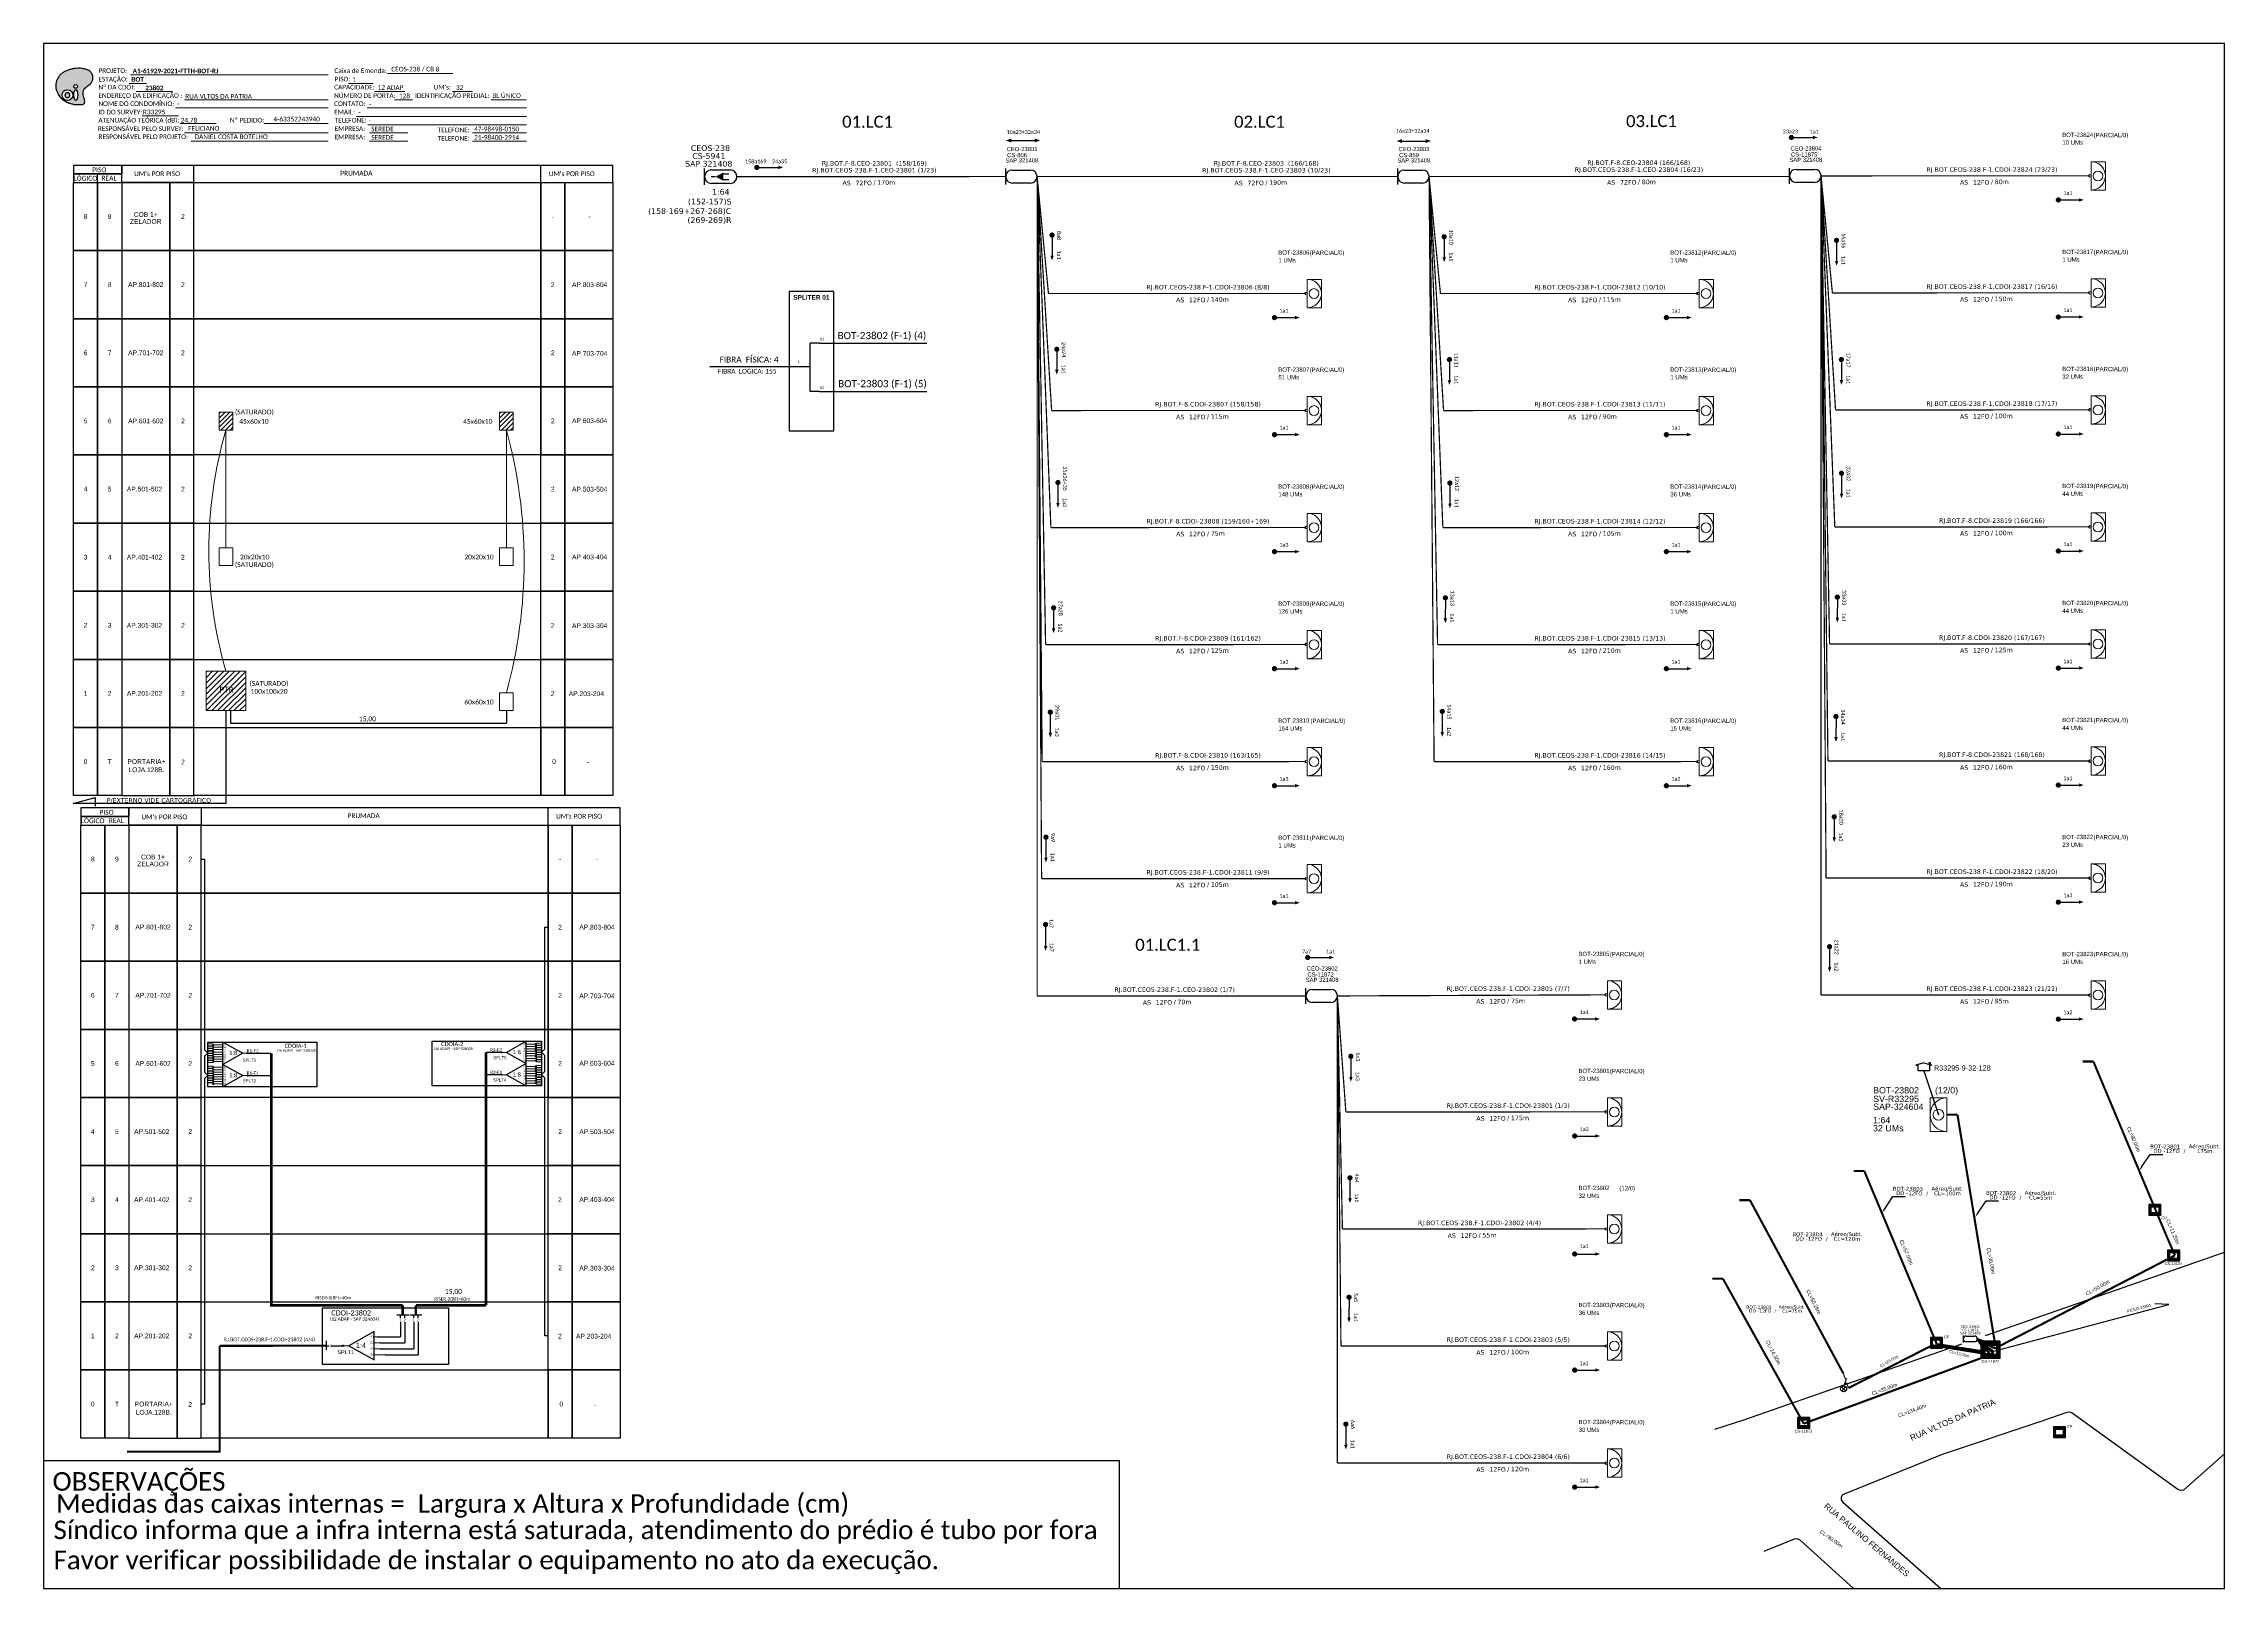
# Model space of a CAD drawing. Header units: millimetres. Extents: x 584467 to 586905, y 9719466 to 9720268.
# Drawn here: x 584467 to 585306, y 9719466 to 9720060 of the extents above; entities that cross this region are included whole.
import ezdxf
from ezdxf import colors
from ezdxf.entities.mleader import LeaderData, LeaderLine
from ezdxf.enums import TextEntityAlignment as Align
from ezdxf.math import Vec2, Vec3

# ---------------------------------------------------------------- set-up
doc = ezdxf.new("R2010")
doc.units = ezdxf.units.MM
doc.header["$LTSCALE"] = 0.5
doc.header["$PDMODE"] = 33
doc.header["$PDSIZE"] = 1e-05
doc.linetypes.add('DIVIDE2', pattern=[0.625, 0.25, -0.125, 0, -0.125, 0, -0.125])
for name, color, linetype in [('0 @ 1', 7, 'Continuous'), ('10.1-Caixas Subterrâneas', 5, 'Continuous'), ('20.4-CEOS', 1, 'Continuous'), ('20.5-CEO', 1, 'Continuous'), ('30.4-Selo', 7, 'Continuous'), ('AS BUILT', 10, 'Continuous'), ('CAP a instalar', 1, 'Continuous'), ('label_cabos', 7, 'Continuous'), ('locais', 7, 'Continuous'), ('NET-RETIRAR', 54, 'DIVIDE2'), ('QUADRA', 7, 'Continuous'), ('SEGMENTO', 10, 'Continuous'), ('SETA', 7, 'Continuous'), ('Subida Lateral', 5, 'Continuous'), ('surveys', 7, 'Continuous'), ('surveys legendas', 7, 'Continuous')]:
    doc.layers.add(name, color=color, linetype=linetype)
for name, color, linetype, lineweight in [("20.0-LEGENDA DOS CDO'S", 1, 'Continuous', 0), ('20.1-CDO_INTERIOR', 1, 'Continuous', 0), ('20.2-CDO_POSTE', 1, 'Continuous', 5), ('40.1-ETIQUETAS', 1, 'Continuous', 20), ('Segmento Logradouro Texto', 5, 'Continuous', 0)]:
    doc.layers.add(name, color=color, linetype=linetype, lineweight=lineweight)
doc.styles.add('ARIAL', font='arial.ttf')
doc.styles.add('DIGICADE', font='arial.ttf')
doc.styles.add('FTTH', font='arial.ttf')
doc.styles.add('MtXpl_Calibri', font='calibri.ttf')
doc.styles.add('siredit', font='verdana.ttf')
doc.styles.get("Standard").update_dxf_attribs({"font": 'arial.ttf'})
doc.styles.add('WMF-Calibri0', font='calibri.ttf')
doc.styles.add('WMF-Calibri1', font='calibrib.ttf')
doc.linetypes.add('FENCELINE1', pattern='A,0.25,-0.1,[133,ltypeshp.shx,S=0.1,R=0,X=-0.1,Y=0],-0.1,1', length=1.45)

# ---------------------------------------------------------------- blocks, each defined once
blk = doc.blocks.new('SURVEY_SURVEY')
for p, q in [((-0.0000087, 0.000015), (-0.0000242, 0.0000104)), ((-0.0000242, 0.0000104), (-0.0000194, 0.0000104)), ((-0.0000194, -0.0000007), (-0.0000194, 0.0000104)), ((-0.0000087, 0.000015), (0.0000068, 0.0000104)), ((0.0000017, 0.0000156), (0.0000033, 0.0000156)), ((0.0000017, 0.000012), (0.0000017, 0.0000156)), ((0.0000068, 0.0000104), (0.0000019, 0.0000104)), ((0.0000019, 0.0000104), (0.0000019, -0.0000007)), ((0.0000033, 0.0000156), (0.0000033, 0.0000115)), ((0.0000019, -0.0000007), (-0.0000194, -0.0000007))]:
    blk.add_line(p, q)
blk = doc.blocks.new('*X1')
at = {"color": 0, "linetype": 'Continuous'}
for p, q in [((-1.25, 0.34099), (-0.49099, 1.1)), ((-1.25, 0.517767), (-0.667767, 1.1)), ((-1.25, 0.694544), (-0.844544, 1.1)), ((-1.25, 0.87132), (-1.02132, 1.1)), ((-1.25, 1.048097), (-1.198097, 1.1)), ((-1.25, 0.164214), (-0.8035, 0.610714)), ((-1.25, -0.012563), (-0.8035, 0.433937)), ((-1.25, -0.18934), (-0.8035, 0.25716)), ((-1.25, -0.366117), (-0.8035, 0.080383)), ((-0.789214, 0.625), (-0.314214, 1.1)), ((-0.612437, 0.625), (-0.137437, 1.1)), ((-0.43566, 0.625), (0.03934, 1.1)), ((-0.258883, 0.625), (0.216117, 1.1)), ((-0.082107, 0.625), (0.392893, 1.1)), ((0.09467, 0.625), (0.56967, 1.1)), ((0.271447, 0.625), (0.746447, 1.1)), ((0.448223, 0.625), (0.923223, 1.1)), ((0.625, 0.625), (1.1, 1.1)), ((0.801777, 0.625), (1.25, 1.073223)), ((0.8035, 0.449947), (1.25, 0.896447)), ((0.8035, 0.27317), (1.25, 0.71967)), ((0.8035, 0.096393), (1.25, 0.542893)), ((0.8035, -0.080383), (1.25, 0.366117)), ((0.8035, -0.25716), (1.25, 0.18934)), ((0.8035, -0.433937), (1.25, 0.012563)), ((-1.25, -0.542893), (-0.8035, -0.096393)), ((-1.25, -0.71967), (-0.8035, -0.27317)), ((-1.25, -0.896447), (-0.8035, -0.449947)), ((-1.25, -1.073223), (-0.801777, -0.625)), ((-1.1, -1.1), (-0.625, -0.625)), ((-0.923223, -1.1), (-0.448223, -0.625)), ((-0.746447, -1.1), (-0.271447, -0.625)), ((-0.56967, -1.1), (-0.09467, -0.625)), ((-0.392893, -1.1), (0.082107, -0.625)), ((-0.216117, -1.1), (0.258883, -0.625)), ((-0.03934, -1.1), (0.43566, -0.625)), ((0.137437, -1.1), (0.612437, -0.625)), ((0.314214, -1.1), (0.789214, -0.625)), ((0.49099, -1.1), (1.25, -0.34099)), ((0.667767, -1.1), (1.25, -0.517767)), ((0.8035, -0.610714), (1.25, -0.164214)), ((0.844544, -1.1), (1.25, -0.694544)), ((1.02132, -1.1), (1.25, -0.87132)), ((1.198097, -1.1), (1.25, -1.048097))]:
    blk.add_line(p, q, dxfattribs=at)
blk = doc.blocks.new('MANHOLE_MQ')
at = {"color": 0, "linetype": 'Continuous'}
for p, q in [((0.0000062, 0.0000057), (-0.0000063, 0.0000057)), ((-0.0000063, 0.0000057), (-0.0000063, -0.0000053)), ((-0.000004, 0.0000033), (0.000004, 0.0000033)), ((-0.000004, -0.0000029), (-0.000004, 0.0000033)), ((0.000004, 0.0000033), (0.000004, -0.0000029)), ((0.0000062, -0.0000053), (0.0000062, 0.0000057)), ((-0.0000063, -0.0000053), (0.0000062, -0.0000053)), ((0.000004, -0.0000029), (-0.000004, -0.0000029)), ((0.000004, -0.0000029), (0.000004, -0.0000029))]:
    blk.add_line(p, q, dxfattribs=at)
at = {"color": 0, "linetype": 'Continuous', "xscale": 5e-06, "yscale": 5e-06, "zscale": 1e-05}
blk.add_blockref('*X1', (0, 0.0000002), dxfattribs=at)
blk = doc.blocks.new('POLE_POLE')
at = {"color": 1}
for p, q in [((-0.0000031, 0.0000069), (0.0000027, 0.0000015)), ((0.0000025, 0.0000071), (-0.0000029, 0.0000013))]:
    blk.add_line(p, q, dxfattribs=at)
blk.add_circle((-0.0000002, 0.0000042), 0.00000396, dxfattribs=at)
blk = doc.blocks.new('LEGENDA DOS CABOS')
at = {"layer": 'label_cabos', "color": 0, "style": 'siredit'}
for tag, p in [('TIPO_CABO', (2.74, 0.52)), ('ID', (4.24, 1.63)), ('CABO', (6.16, 0.47)), ('/', (9.19, 0.47)), ('METROS', (14.36, 0.47)), ('XX', (14.31, 1.67))]:
    blk.add_attdef(tag, text='', height=1, rotation=359.69, dxfattribs=at).set_placement(p, align=Align.MIDDLE_CENTER)
blk = doc.blocks.new('ETIQUETA_RS5F')
at = {"layer": '40.1-ETIQUETAS', "color": 0, "style": 'siredit'}
blk.add_text('/', height=1.5, dxfattribs=at).set_placement((1.55, -1.95), align=Align.MIDDLE_RIGHT)
for tag, p in [('ETIQUETA_R_SECUNDARIA', (1.18, 2.1)), ('ETIQUETA_R_PRIMARIA', (1.18, 4.1)), ('F_ATIVAS/F_MORTAS', (1.11, -4.24))]:
    blk.add_attdef(tag, text='', height=1.5, dxfattribs=at).set_placement(p, align=Align.MIDDLE_CENTER)
for tag, p in [('TIPO_CABO', (-6.62, -2.12)), ('CAP_CABO', (0.37, -2.09))]:
    blk.add_attdef(tag, text='', height=1.5, dxfattribs=at).set_placement(p, align=Align.MIDDLE_RIGHT)
for tag, p in [('FUSÃO_1', (0.82, -8.39)), ('FUSÃO_2', (0.82, -10.6)), ('FUSÃO_3', (0.82, -12.93)), ('FUSÃO_4', (0.82, -15.14)), ('FUSÃO_5', (0.82, -17.16))]:
    blk.add_attdef(tag, text='', height=1.5, dxfattribs=at).set_placement(p, align=Align.CENTER)
blk.add_attdef('METROS', text='', height=1.5, dxfattribs=at).set_placement((2.11, -1.95), align=Align.MIDDLE_LEFT)
blk = doc.blocks.new('CDOE-TEXTO PADRÃO')
at = {"layer": "20.0-LEGENDA DOS CDO'S", "color": 0, "style": 'ARIAL'}
for tag, p in [('CDO_N', (0.49, 7.39)), ('SAP', (0.51, 1.67)), ('CORDOALHA', (0.5, 4.33)), ('SPLITER_1', (0.59, -0.91)), ('(XX-XX_F)S', (0.54, -8.29)), ('SPLITER_2', (0.6, -3.55)), ('(XX-XX_L)S', (0.55, -10.83)), ('UMS', (0.55, -13.15))]:
    blk.add_attdef(tag, p, '', height=1.7, rotation=0.11799, dxfattribs=at)
blk.add_attdef('FIBRAS_UTILIZADAS', text='', height=1.7, rotation=0.11799, dxfattribs=at).set_placement((19.77, 7.43), align=Align.CENTER)
blk = doc.blocks.new('CEOS_RP_CT_DRT')
at = {"layer": '20.4-CEOS', "color": 0}
for p, q in [((-4.54, 1.19), (-1.19, 1.19)), ((-1.19, -1.19), (-4.54, -1.19))]:
    blk.add_line(p, q, dxfattribs=at)
for points in [[(-5.73, -1.43), (-5.73, 1.44)], [(-3.79, 0), (-4.59, 0)], [(-2.47, 0.48), (-1.45, 0.48)], [(-2.47, -0.52), (-1.45, -0.52)]]:
    blk.add_lwpolyline(points, dxfattribs=at)
blk.add_lwpolyline([(-3.79, 0, 0, 1.47, 0), (-2.41, 0, 1.47, 1.47, 0)], format="xyseb", dxfattribs=at)
for centre, start, end in [((-4.54, 0), 90, 270), ((-1.19, 0), 270, 90)]:
    blk.add_arc(centre, 1.19, start, end, dxfattribs=at)
at = {"layer": '20.4-CEOS', "color": 7, "style": 'siredit'}
for tag, p in [('Nº_DA_CEOS', (-2.86, 5.6)), ('LOCAL', (-2.86, 4.24)), ('SAP', (-2.86, 2.78)), ('RACIO_SPLITAGEM', (-2.86, -1.88)), ('FIBRAS_SPLITTER', (-2.86, -3.58)), ('RESERVA_FINAIS', (-2.86, -6.39)), ('FIBRAS_TOP_C', (-2.86, -5.08))]:
    blk.add_attdef(tag, text='', height=1.01, dxfattribs=at).set_placement(p, align=Align.TOP_CENTER)
blk = doc.blocks.new('OI')
h = blk.add_hatch(color=40)
edge = h.paths.add_edge_path()
edge.add_spline(control_points=[(4.35, -0.67), (3.92, -0.99), (3.26, -1.5), (2.81, -2.59), (2.9, -3.5), (3.06, -4.27), (3.31, -4.85), (3.37, -5.39), (3.4, -5.88), (3.2, -6.4), (2.54, -6.61), (1.65, -6.63), (0.55, -6.67), (-0.56, -6.42), (-1.61, -6.14), (-2.77, -5.61), (-3.92, -4.77), (-4.89, -3.7), (-5.34, -2.65), (-5.6, -1.94), (-5.85, -0.96), (-5.71, 0.47), (-5.1, 2.02), (-4.14, 3.02), (-3.3, 3.61), (-2.37, 4.16), (-1.36, 4.44), (-0.56, 4.7), (0.79, 4.85), (2.24, 4.97), (3.79, 4.57), (4.67, 4.21), (5.44, 3.65), (5.76, 2.99), (6.03, 2.21), (6.01, 1.46), (5.72, 0.64), (5.31, 0.08), (4.88, -0.38), (4.51, -0.55), (4.35, -0.67)], knot_values=[0, 0, 0, 0, 1.60434, 2.417191, 3.427595, 4.282808, 4.776746, 5.304182, 5.888771, 6.258406, 6.858137, 7.79129, 8.986195, 10.124242, 11.187857, 12.242908, 13.953784, 15.414161, 16.515391, 17.349188, 17.675853, 19.552021, 21.515531, 22.568638, 23.63245, 24.621084, 25.782718, 26.745347, 27.142653, 29.870543, 31.004649, 31.921532, 32.709589, 33.801391, 34.042471, 35.192333, 35.971461, 36.628871, 37.254359, 37.836911, 37.836911, 37.836911, 37.836911], degree=3, periodic=0)
h.paths.add_polyline_path([(1.13, -0.87, -1), (-0.04, -0.87, -1)], flags=16)
edge = h.paths.add_edge_path(flags=16)
edge.add_ellipse((0.56, -3.59), major_axis=(-0.02, 1.71), ratio=0.361305, start_angle=0, end_angle=360)
h.paths.add_polyline_path([(-0.36, -3.62, -1), (-3.8, -3.62, -1)], flags=16)
edge = h.paths.add_edge_path(flags=0)
edge.add_ellipse((-2.08, -3.62), major_axis=(0, 0.885), ratio=0.758294, start_angle=0, end_angle=360)
at = {"color": 40}
for centre, radius in [((-2.08, -3.62), 1.72), ((0.54, -0.87), 0.587)]:
    blk.add_circle(centre, radius, dxfattribs=at)
blk.add_ellipse((-2.08, -3.62), major_axis=(0, 0.885), ratio=0.758294, start_param=-3.141592653589792, end_param=3.141592653589792, dxfattribs=at)
blk.add_ellipse((0.56, -3.59), major_axis=(-0.02, 1.71), ratio=0.361305, dxfattribs=at)
at = {"color": 40, "start_tangent": (-0.800898, -0.598801), "end_tangent": (-0.800898, -0.598801)}
blk.add_spline([(4.35, -0.67), (3.2, -1.78), (2.9, -2.54), (2.92, -3.55), (3.12, -4.38), (3.28, -4.85), (3.37, -5.37), (3.35, -5.95), (3.2, -6.29), (2.66, -6.55), (1.73, -6.63), (0.54, -6.62), (-0.58, -6.41), (-1.6, -6.11), (-2.56, -5.67), (-3.95, -4.67), (-4.89, -3.56), (-5.37, -2.56), (-5.64, -1.78), (-5.72, -1.46), (-5.63, 0.42), (-4.84, 2.22), (-4.13, 2.99), (-3.27, 3.62), (-2.4, 4.09), (-1.3, 4.47), (-0.37, 4.72), (0.02, 4.77), (2.75, 4.8), (3.85, 4.53), (4.69, 4.16), (5.31, 3.68), (5.85, 2.73), (5.93, 2.5), (5.94, 1.35), (5.67, 0.62), (5.29, 0.08), (4.84, -0.36), (4.35, -0.67)], degree=3, dxfattribs=at)
blk = doc.blocks.new('SPLITTER_')
blk.add_point((0, 0))
at = {"style": 'ARIAL', "flags": 4}
blk.add_attdef('SPLT', (0, -3.3), '', height=1.5, dxfattribs=at)
blk = doc.blocks.new('A$C415C251F')
at = {"color": 3}
blk.add_point((0, 0), dxfattribs=at)

msp = doc.modelspace()

# ---------------------------------------------------------------- hatches: boundary and pattern name
h = msp.add_hatch()
h.set_pattern_fill('ANSI31', color=6, scale=10)
h.set_pattern_definition([(45, (572347.3864, 9718135.4762), (-0.88388348, 0.88388348), [])])
h.paths.add_polyline_path([(584540.21, 9719918.47), (584534.91, 9719918.47), (584534.91, 9719911.57), (584540.21, 9719911.57)])
h = msp.add_hatch()
h.set_pattern_fill('ANSI31', color=1, scale=10)
h.set_pattern_definition([(45, (572455.2121, 9718135.4762), (-0.88388348, 0.88388348), [])])
h.paths.add_polyline_path([(584648.03, 9719918.47), (584642.74, 9719918.47), (584642.74, 9719911.57), (584648.03, 9719911.57)])
h = msp.add_hatch()
h.set_pattern_fill('ANSI31', color=6, scale=12, style=0)
h.set_pattern_definition([(45, (583796.3853, 9719341.5482), (-1.0606602, 1.0606602), [])])
h.paths.add_polyline_path([(584545.15, 9719818.81), (584529.97, 9719818.81), (584529.97, 9719803.67), (584545.15, 9719803.67)])
h.paths.add_polyline_path([(584534.69, 9719809.76), (584541.21, 9719809.76), (584541.21, 9719813.71), (584534.69, 9719813.71)], flags=9)
h = msp.add_hatch(color=3)
h.dxf.hatch_style = 1
edge = h.paths.add_edge_path()
edge.add_arc((584545.8, 9719671.95), 0.162, 0, 360)
h = msp.add_hatch(color=3)
h.dxf.hatch_style = 1
edge = h.paths.add_edge_path()
edge.add_arc((584643.66, 9719672.26), 0.162, 0, 360)
h = msp.add_hatch(color=3)
h.dxf.hatch_style = 1
edge = h.paths.add_edge_path()
edge.add_arc((584545.8, 9719663.34), 0.162, 0, 360)
h = msp.add_hatch(color=3)
h.dxf.hatch_style = 1
edge = h.paths.add_edge_path()
edge.add_arc((584643.66, 9719663.65), 0.162, 0, 360)
h = msp.add_hatch(color=3)
h.dxf.hatch_style = 1
edge = h.paths.add_edge_path()
edge.add_arc((584582.6, 9719559.47), 0.256, 0, 360)
at = {"layer": 'AS BUILT'}
h = msp.add_hatch(color=3, dxfattribs=at)
h.dxf.hatch_style = 1
edge = h.paths.add_edge_path()
edge.add_arc((584595.87, 9719562.94), 0.242, 0, 360)
h = msp.add_hatch(color=3, dxfattribs=at)
h.dxf.hatch_style = 1
edge = h.paths.add_edge_path()
edge.add_arc((584596.87, 9719560.63), 0.242, 0, 360)
h = msp.add_hatch(color=3, dxfattribs=at)
h.dxf.hatch_style = 1
edge = h.paths.add_edge_path()
edge.add_arc((584597.87, 9719558.33), 0.242, 0, 360)
h = msp.add_hatch(color=3, dxfattribs=at)
h.dxf.hatch_style = 1
edge = h.paths.add_edge_path()
edge.add_arc((584598.87, 9719556.02), 0.242, 0, 360)

# ---------------------------------------------------------------- linework, layer by layer
at = {"color": 7, "linetype": 'Continuous'}
for p, q in [((584765.76, 9719944.97), (584762.24, 9719944.97)), ((584765.76, 9719926.42), (584762.24, 9719926.42))]:
    msp.add_line(p, q, dxfattribs=at)
at = {"color": 10, "linetype": 'Continuous'}
for p, q in [((584765.76, 9719944.98), (584807.13, 9719944.97)), ((584765.76, 9719926.43), (584807.13, 9719926.42))]:
    msp.add_line(p, q, dxfattribs=at)
at = {"color": 1, "linetype": 'Continuous', "lineweight": 60}
msp.add_line((584762.24, 9719936.02), (584723.63, 9719935.91), dxfattribs=at)
at = {"color": 0}
for p, q in [((584658.62, 9719823.4), (584667.88, 9719823.4)), ((584658.62, 9719797.2), (584658.62, 9719823.4)), ((584667.88, 9719823.4), (584686.39, 9719823.4)), ((584667.88, 9719797.2), (584667.88, 9719823.4)), ((584667.88, 9719823.4), (584667.88, 9719797.2)), ((584686.39, 9719823.4), (584686.39, 9719797.2)), ((584667.88, 9719797.2), (584658.62, 9719797.2)), ((584686.39, 9719797.2), (584667.88, 9719797.2)), ((584661.42, 9719576.34), (584670.68, 9719576.34)), ((584661.42, 9719550.14), (584661.42, 9719576.34)), ((584670.68, 9719576.34), (584689.2, 9719576.34)), ((584670.68, 9719550.14), (584670.68, 9719576.34)), ((584670.68, 9719576.34), (584670.68, 9719550.14)), ((584689.2, 9719576.34), (584689.2, 9719550.14)), ((584670.68, 9719550.14), (584661.42, 9719550.14)), ((584689.2, 9719550.14), (584670.68, 9719550.14))]:
    msp.add_line(p, q, dxfattribs=at)
for points in [[(584467.45, 9719466.16), (585306.01, 9719466.16), (585306.01, 9720060.16), (584467.45, 9720060.16), (584467.45, 9719466.16)], [(584497.46, 9720006.76), (584686.39, 9720006.76), (584686.39, 9720013.34), (584497.46, 9720013.34), (584497.46, 9720013.34), (584497.46, 9720010.05)], [(584658.61, 9720006.76), (584658.61, 9720013.34)], [(584488.2, 9720006.76), (584488.2, 9720010.05)], [(584525.23, 9719875.79), (584658.62, 9719875.79)], [(584525.23, 9719849.59), (584658.62, 9719849.59)], [(584525.23, 9719823.4), (584658.62, 9719823.4)], [(584500.26, 9719759.7), (584689.2, 9719759.7), (584689.2, 9719766.28), (584500.26, 9719766.28), (584500.26, 9719766.28), (584500.26, 9719762.99)], [(584661.41, 9719759.7), (584661.41, 9719766.28)], [(584528.04, 9719628.73), (584661.42, 9719628.73)], [(584528.04, 9719602.53), (584661.42, 9719602.53)], [(584528.04, 9719576.34), (584661.42, 9719576.34)], [(584467.45, 9719515.38), (584881, 9719515.38)]]:
    msp.add_lwpolyline(points)
at = {"color": 7, "lineweight": 0}
for points in [[(584500.4, 9720044.84), (584506.95, 9720044.84)], [(584500.92, 9720048.12), (584576.89, 9720048.12)], [(584584.69, 9720044.89), (584594.17, 9720044.89)], [(584599.73, 9720048.61), (584624.86, 9720048.61)], [(584503.06, 9720041.77), (584517.01, 9720041.77)], [(584518.22, 9720035.42), (584576.89, 9720035.42)], [(584521.63, 9720038.54), (584576.89, 9720038.54)], [(584591.85, 9720035.42), (584653.08, 9720035.42)], [(584594.74, 9720041.77), (584606.35, 9720041.77)], [(584602.32, 9720038.54), (584609.27, 9720038.54)], [(584624.68, 9720041.77), (584632.34, 9720041.77)], [(584639.49, 9720038.54), (584653.05, 9720038.54)], [(584505.38, 9720032.36), (584519.33, 9720032.36)], [(584519.92, 9720029.39), (584533.86, 9720029.39)], [(584552.25, 9720029.4), (584576.75, 9720029.4)], [(584552.75, 9720029.4), (584576.9, 9720029.4)], [(584587.81, 9720032.19), (584653.08, 9720032.19)], [(584592.1, 9720028.95), (584653.08, 9720028.95)], [(584521.63, 9720025.84), (584576.89, 9720025.84)], [(584524.12, 9720022.6), (584576.89, 9720022.6)], [(584592.71, 9720025.84), (584607.51, 9720025.84)], [(584592.71, 9720022.6), (584607.51, 9720022.6)], [(584632.31, 9720025.84), (584653.08, 9720025.84)], [(584632.31, 9720022.6), (584653.08, 9720022.6)]]:
    msp.add_lwpolyline(points, dxfattribs=at)
at = {"const_width": 1}
for points in [[(585139.01, 9720024.07, 1), (585140.01, 9720024.07, 1)], [(585241.67, 9720000.05, 1), (585242.67, 9720000.05, 1)], [(584855.22, 9719987.05, 1), (584855.22, 9719986.05, 1)], [(585006, 9719986.38, 1), (585006, 9719985.38, 1)], [(585156.88, 9719985.01, 1), (585156.88, 9719984.01, 1)], [(584940.23, 9719954.81, 1), (584941.23, 9719954.81, 1)], [(585090.94, 9719954.81, 1), (585091.94, 9719954.81, 1)], [(585241.67, 9719955.05, 1), (585242.67, 9719955.05, 1)], [(584857.05, 9719943.14, 1), (584857.04, 9719942.14, 1)], [(585008.01, 9719939.15, 1), (585008.01, 9719938.15, 1)], [(585158.75, 9719939.17, 1), (585158.75, 9719938.17, 1)], [(584940.23, 9719909.81, 1), (584941.23, 9719909.81, 1)], [(585090.94, 9719909.81, 1), (585091.94, 9719909.81, 1)], [(585241.67, 9719910.05, 1), (585242.67, 9719910.05, 1)], [(585158.79, 9719895.48, 1), (585158.79, 9719894.48, 1)], [(584857.48, 9719891.89, 1), (584857.48, 9719890.89, 1)], [(585008.2, 9719891.7, 1), (585008.2, 9719890.7, 1)], [(584940.23, 9719864.81, 1), (584941.23, 9719864.81, 1)], [(585090.94, 9719864.81, 1), (585091.94, 9719864.81, 1)], [(585241.67, 9719865.05, 1), (585242.67, 9719865.05, 1)], [(584855.81, 9719843.72, 1), (584855.81, 9719842.72, 1)], [(585006.45, 9719847.56, 1), (585006.45, 9719846.56, 1)], [(585157.18, 9719847.82, 1), (585157.18, 9719846.82, 1)], [(584940.23, 9719819.81, 1), (584941.23, 9719819.81, 1)], [(585090.94, 9719819.81, 1), (585091.94, 9719819.81, 1)], [(585241.67, 9719820.05, 1), (585242.67, 9719820.05, 1)], [(584854.55, 9719803.59, 1), (584854.54, 9719802.59, 1)], [(585005.26, 9719803.87, 1), (585005.26, 9719802.87, 1)], [(585156.67, 9719801.89, 1), (585156.67, 9719800.89, 1)], [(584940.23, 9719774.81, 1), (584941.23, 9719774.81, 1)], [(585090.94, 9719774.81, 1), (585091.94, 9719774.81, 1)], [(585241.67, 9719775.05, 1), (585242.67, 9719775.05, 1)], [(585155.98, 9719763.34, 1), (585155.98, 9719762.34, 1)], [(584852.87, 9719755.53, 1), (584852.86, 9719754.53, 1)], [(584940.23, 9719729.81, 1), (584941.23, 9719729.81, 1)], [(585241.67, 9719730.05, 1), (585242.67, 9719730.05, 1)], [(584852.7, 9719721.94, 1), (584852.71, 9719720.94, 1)], [(584953.03, 9719708.75, 1), (584954.03, 9719708.75, 1)], [(585154.18, 9719713.41, 1), (585154.18, 9719712.41, 1)], [(585055.65, 9719685.11, 1), (585056.65, 9719685.11, 1)], [(585241.67, 9719685.05, 1), (585242.67, 9719685.05, 1)], [(584970.12, 9719671.26, 1), (584970.12, 9719670.26, 1)], [(585055.68, 9719640.11, 1), (585056.68, 9719640.11, 1)], [(584969.77, 9719624.54, 1), (584969.77, 9719623.54, 1)], [(585055.68, 9719594.73, 1), (585056.68, 9719594.73, 1)], [(584969.41, 9719578.64, 1), (584969.41, 9719577.64, 1)], [(585055.68, 9719550.11, 1), (585056.68, 9719550.11, 1)], [(584968.19, 9719529.82, 1), (584968.19, 9719528.82, 1)], [(585055.68, 9719505.11, 1), (585056.68, 9719505.11, 1)]]:
    msp.add_lwpolyline(points, format="xyb", close=True, dxfattribs=at)
for points in [[(584478.94, 9720010.05), (584497.46, 9720010.05), (584497.46, 9720013.34), (584478.94, 9720013.34)], [(584478.94, 9720006.76), (584497.46, 9720006.76), (584497.46, 9720010.05), (584478.94, 9720010.05)], [(584481.75, 9719762.99), (584500.26, 9719762.99), (584500.26, 9719766.28), (584481.75, 9719766.28)], [(584481.75, 9719759.7), (584500.26, 9719759.7), (584500.26, 9719762.99), (584481.75, 9719762.99)]]:
    msp.add_lwpolyline(points, close=True)
at = {"color": 0}
for points in [[(584525.23, 9720006.76), (584525.23, 9720013.34)], [(584528.04, 9719766.28), (584528.04, 9719759.7)]]:
    msp.add_lwpolyline(points, dxfattribs=at)
at = {"color": 0, "const_width": 1}
msp.add_lwpolyline([(584741.19, 9720012.55, 1), (584742.19, 9720012.55, 1)], format="xyb", close=True, dxfattribs=at)
at = {"color": 0}
for points in [[(584478.94, 9720006.76), (584488.2, 9720006.76), (584488.2, 9719980.57), (584478.94, 9719980.57)], [(584488.2, 9720006.76), (584497.46, 9720006.76), (584497.46, 9719980.57), (584488.2, 9719980.57)], [(584515.97, 9720006.76), (584497.46, 9720006.76), (584497.46, 9719980.57), (584515.97, 9719980.57)], [(584525.23, 9720006.76), (584515.97, 9720006.76), (584515.97, 9719980.57), (584525.23, 9719980.57)], [(584525.23, 9720006.76), (584658.62, 9720006.76), (584658.62, 9719980.57), (584525.23, 9719980.57)], [(584658.62, 9720006.76), (584667.88, 9720006.76), (584667.88, 9719980.57), (584658.62, 9719980.57)], [(584667.88, 9720006.76), (584686.39, 9720006.76), (584686.39, 9719980.57), (584667.88, 9719980.57)], [(584478.94, 9719980.57), (584488.2, 9719980.57), (584488.2, 9719954.37), (584478.94, 9719954.37)], [(584488.2, 9719980.57), (584497.46, 9719980.57), (584497.46, 9719954.37), (584488.2, 9719954.37)], [(584515.97, 9719980.57), (584497.46, 9719980.57), (584497.46, 9719954.37), (584515.97, 9719954.37)], [(584525.23, 9719980.57), (584515.97, 9719980.57), (584515.97, 9719954.37), (584525.23, 9719954.37)], [(584525.23, 9719980.57), (584658.62, 9719980.57), (584658.62, 9719954.37), (584525.23, 9719954.37)], [(584658.62, 9719980.57), (584667.88, 9719980.57), (584667.88, 9719954.37), (584658.62, 9719954.37)], [(584667.88, 9719980.57), (584686.39, 9719980.57), (584686.39, 9719954.37), (584667.88, 9719954.37)], [(584478.94, 9719954.37), (584488.2, 9719954.37), (584488.2, 9719928.18), (584478.94, 9719928.18)], [(584488.2, 9719954.37), (584497.46, 9719954.37), (584497.46, 9719928.18), (584488.2, 9719928.18)], [(584515.97, 9719954.37), (584497.46, 9719954.37), (584497.46, 9719928.18), (584515.97, 9719928.18)], [(584525.23, 9719954.37), (584515.97, 9719954.37), (584515.97, 9719928.18), (584525.23, 9719928.18)], [(584525.23, 9719954.37), (584658.62, 9719954.37), (584658.62, 9719928.18), (584525.23, 9719928.18)], [(584658.62, 9719954.37), (584667.88, 9719954.37), (584667.88, 9719928.18), (584658.62, 9719928.18)], [(584667.88, 9719954.37), (584686.39, 9719954.37), (584686.39, 9719928.18), (584667.88, 9719928.18)], [(584478.94, 9719928.18), (584488.2, 9719928.18), (584488.2, 9719901.98), (584478.94, 9719901.98)], [(584488.2, 9719928.18), (584497.46, 9719928.18), (584497.46, 9719901.98), (584488.2, 9719901.98)], [(584515.97, 9719928.18), (584497.46, 9719928.18), (584497.46, 9719901.98), (584515.97, 9719901.98)], [(584525.23, 9719928.18), (584515.97, 9719928.18), (584515.97, 9719901.98), (584525.23, 9719901.98)], [(584525.23, 9719928.18), (584658.62, 9719928.18), (584658.62, 9719901.98), (584525.23, 9719901.98)], [(584658.62, 9719928.18), (584667.88, 9719928.18), (584667.88, 9719901.98), (584658.62, 9719901.98)], [(584667.88, 9719928.18), (584686.39, 9719928.18), (584686.39, 9719901.98), (584667.88, 9719901.98)], [(584478.94, 9719901.98), (584488.2, 9719901.98), (584488.2, 9719875.79), (584478.94, 9719875.79)], [(584488.2, 9719901.98), (584497.46, 9719901.98), (584497.46, 9719875.79), (584488.2, 9719875.79)], [(584515.97, 9719901.98), (584497.46, 9719901.98), (584497.46, 9719875.79), (584515.97, 9719875.79)], [(584525.23, 9719901.98), (584515.97, 9719901.98), (584515.97, 9719875.79), (584525.23, 9719875.79)], [(584658.62, 9719901.98), (584667.88, 9719901.98), (584667.88, 9719875.79), (584658.62, 9719875.79)], [(584667.88, 9719901.98), (584686.39, 9719901.98), (584686.39, 9719875.79), (584667.88, 9719875.79)], [(584478.94, 9719875.79), (584488.2, 9719875.79), (584488.2, 9719849.59), (584478.94, 9719849.59)], [(584488.2, 9719875.79), (584497.46, 9719875.79), (584497.46, 9719849.59), (584488.2, 9719849.59)], [(584515.97, 9719875.79), (584497.46, 9719875.79), (584497.46, 9719849.59), (584515.97, 9719849.59)], [(584525.23, 9719875.79), (584515.97, 9719875.79), (584515.97, 9719849.59), (584525.23, 9719849.59)], [(584658.62, 9719875.79), (584667.88, 9719875.79), (584667.88, 9719849.59), (584658.62, 9719849.59)], [(584667.88, 9719875.79), (584686.39, 9719875.79), (584686.39, 9719849.59), (584667.88, 9719849.59)], [(584478.94, 9719849.59), (584488.2, 9719849.59), (584488.2, 9719823.4), (584478.94, 9719823.4)], [(584488.2, 9719849.59), (584497.46, 9719849.59), (584497.46, 9719823.4), (584488.2, 9719823.4)], [(584515.97, 9719849.59), (584497.46, 9719849.59), (584497.46, 9719823.4), (584515.97, 9719823.4)], [(584525.23, 9719849.59), (584515.97, 9719849.59), (584515.97, 9719823.4), (584525.23, 9719823.4)], [(584658.62, 9719849.59), (584667.88, 9719849.59), (584667.88, 9719823.4), (584658.62, 9719823.4)], [(584667.88, 9719849.59), (584686.39, 9719849.59), (584686.39, 9719823.4), (584667.88, 9719823.4)], [(584478.94, 9719823.4), (584488.2, 9719823.4), (584488.2, 9719797.2), (584478.94, 9719797.2)], [(584488.2, 9719823.4), (584497.46, 9719823.4), (584497.46, 9719797.2), (584488.2, 9719797.2)], [(584515.97, 9719823.4), (584497.46, 9719823.4), (584497.46, 9719797.2), (584515.97, 9719797.2)], [(584525.23, 9719823.4), (584515.97, 9719823.4), (584515.97, 9719797.2), (584525.23, 9719797.2)], [(584478.94, 9719797.2), (584488.2, 9719797.2), (584488.2, 9719771.01), (584478.94, 9719771.01)], [(584488.2, 9719797.2), (584497.46, 9719797.2), (584497.46, 9719771.01), (584488.2, 9719771.01)], [(584515.97, 9719797.2), (584497.46, 9719797.2), (584497.46, 9719771.01), (584515.97, 9719771.01)], [(584525.23, 9719797.2), (584515.97, 9719797.2), (584515.97, 9719771.01), (584525.23, 9719771.01)], [(584525.23, 9719797.2), (584658.62, 9719797.2), (584658.62, 9719771.01), (584525.23, 9719771.01)], [(584658.62, 9719797.2), (584667.88, 9719797.2), (584667.88, 9719771.01), (584658.62, 9719771.01)], [(584667.88, 9719797.2), (584686.39, 9719797.2), (584686.39, 9719771.01), (584667.88, 9719771.01)], [(584481.75, 9719759.7), (584491, 9719759.7), (584491, 9719733.51), (584481.75, 9719733.51)], [(584491, 9719759.7), (584500.26, 9719759.7), (584500.26, 9719733.51), (584491, 9719733.51)], [(584518.78, 9719759.7), (584500.26, 9719759.7), (584500.26, 9719733.51), (584518.78, 9719733.51)], [(584528.04, 9719759.7), (584518.78, 9719759.7), (584518.78, 9719733.51), (584528.04, 9719733.51)], [(584528.04, 9719759.7), (584661.42, 9719759.7), (584661.42, 9719733.51), (584528.04, 9719733.51)], [(584661.42, 9719759.7), (584670.68, 9719759.7), (584670.68, 9719733.51), (584661.42, 9719733.51)], [(584670.68, 9719759.7), (584689.2, 9719759.7), (584689.2, 9719733.51), (584670.68, 9719733.51)], [(584481.75, 9719733.51), (584491, 9719733.51), (584491, 9719707.31), (584481.75, 9719707.31)], [(584491, 9719733.51), (584500.26, 9719733.51), (584500.26, 9719707.31), (584491, 9719707.31)], [(584518.78, 9719733.51), (584500.26, 9719733.51), (584500.26, 9719707.31), (584518.78, 9719707.31)], [(584528.04, 9719733.51), (584518.78, 9719733.51), (584518.78, 9719707.31), (584528.04, 9719707.31)], [(584528.04, 9719733.51), (584661.42, 9719733.51), (584661.42, 9719707.31), (584528.04, 9719707.31)], [(584661.42, 9719733.51), (584670.68, 9719733.51), (584670.68, 9719707.31), (584661.42, 9719707.31)], [(584670.68, 9719733.51), (584689.2, 9719733.51), (584689.2, 9719707.31), (584670.68, 9719707.31)], [(584481.75, 9719707.31), (584491, 9719707.31), (584491, 9719681.12), (584481.75, 9719681.12)], [(584491, 9719707.31), (584500.26, 9719707.31), (584500.26, 9719681.12), (584491, 9719681.12)], [(584518.78, 9719707.31), (584500.26, 9719707.31), (584500.26, 9719681.12), (584518.78, 9719681.12)], [(584528.04, 9719707.31), (584518.78, 9719707.31), (584518.78, 9719681.12), (584528.04, 9719681.12)], [(584528.04, 9719707.31), (584661.42, 9719707.31), (584661.42, 9719681.12), (584528.04, 9719681.12)], [(584661.42, 9719707.31), (584670.68, 9719707.31), (584670.68, 9719681.12), (584661.42, 9719681.12)], [(584670.68, 9719707.31), (584689.2, 9719707.31), (584689.2, 9719681.12), (584670.68, 9719681.12)], [(584481.75, 9719681.12), (584491, 9719681.12), (584491, 9719654.92), (584481.75, 9719654.92)], [(584491, 9719681.12), (584500.26, 9719681.12), (584500.26, 9719654.92), (584491, 9719654.92)], [(584518.78, 9719681.12), (584500.26, 9719681.12), (584500.26, 9719654.92), (584518.78, 9719654.92)], [(584528.04, 9719681.12), (584518.78, 9719681.12), (584518.78, 9719654.92), (584528.04, 9719654.92)], [(584528.04, 9719681.12), (584661.42, 9719681.12), (584661.42, 9719654.92), (584528.04, 9719654.92)], [(584661.42, 9719681.12), (584670.68, 9719681.12), (584670.68, 9719654.92), (584661.42, 9719654.92)], [(584670.68, 9719681.12), (584689.2, 9719681.12), (584689.2, 9719654.92), (584670.68, 9719654.92)], [(584481.75, 9719654.92), (584491, 9719654.92), (584491, 9719628.73), (584481.75, 9719628.73)], [(584491, 9719654.92), (584500.26, 9719654.92), (584500.26, 9719628.73), (584491, 9719628.73)], [(584518.78, 9719654.92), (584500.26, 9719654.92), (584500.26, 9719628.73), (584518.78, 9719628.73)], [(584528.04, 9719654.92), (584518.78, 9719654.92), (584518.78, 9719628.73), (584528.04, 9719628.73)], [(584661.42, 9719654.92), (584670.68, 9719654.92), (584670.68, 9719628.73), (584661.42, 9719628.73)], [(584670.68, 9719654.92), (584689.2, 9719654.92), (584689.2, 9719628.73), (584670.68, 9719628.73)], [(584481.75, 9719628.73), (584491, 9719628.73), (584491, 9719602.53), (584481.75, 9719602.53)], [(584491, 9719628.73), (584500.26, 9719628.73), (584500.26, 9719602.53), (584491, 9719602.53)], [(584518.78, 9719628.73), (584500.26, 9719628.73), (584500.26, 9719602.53), (584518.78, 9719602.53)], [(584528.04, 9719628.73), (584518.78, 9719628.73), (584518.78, 9719602.53), (584528.04, 9719602.53)], [(584661.42, 9719628.73), (584670.68, 9719628.73), (584670.68, 9719602.53), (584661.42, 9719602.53)], [(584670.68, 9719628.73), (584689.2, 9719628.73), (584689.2, 9719602.53), (584670.68, 9719602.53)], [(584481.75, 9719602.53), (584491, 9719602.53), (584491, 9719576.34), (584481.75, 9719576.34)], [(584491, 9719602.53), (584500.26, 9719602.53), (584500.26, 9719576.34), (584491, 9719576.34)], [(584518.78, 9719602.53), (584500.26, 9719602.53), (584500.26, 9719576.34), (584518.78, 9719576.34)], [(584528.04, 9719602.53), (584518.78, 9719602.53), (584518.78, 9719576.34), (584528.04, 9719576.34)], [(584661.42, 9719602.53), (584670.68, 9719602.53), (584670.68, 9719576.34), (584661.42, 9719576.34)], [(584670.68, 9719602.53), (584689.2, 9719602.53), (584689.2, 9719576.34), (584670.68, 9719576.34)], [(584481.75, 9719576.34), (584491, 9719576.34), (584491, 9719550.14), (584481.75, 9719550.14)], [(584491, 9719576.34), (584500.26, 9719576.34), (584500.26, 9719550.14), (584491, 9719550.14)], [(584518.78, 9719576.34), (584500.26, 9719576.34), (584500.26, 9719550.14), (584518.78, 9719550.14)], [(584528.04, 9719576.34), (584518.78, 9719576.34), (584518.78, 9719550.14), (584528.04, 9719550.14)], [(584481.75, 9719550.14), (584491, 9719550.14), (584491, 9719523.95), (584481.75, 9719523.95)], [(584491, 9719550.14), (584500.26, 9719550.14), (584500.26, 9719523.95), (584491, 9719523.95)], [(584518.78, 9719550.14), (584500.26, 9719550.14), (584500.26, 9719523.95), (584518.78, 9719523.95)], [(584528.04, 9719550.14), (584518.78, 9719550.14), (584518.78, 9719523.95), (584528.04, 9719523.95)], [(584528.04, 9719550.14), (584661.42, 9719550.14), (584661.42, 9719523.95), (584528.04, 9719523.95)], [(584661.42, 9719550.14), (584670.68, 9719550.14), (584670.68, 9719523.95), (584661.42, 9719523.95)], [(584670.68, 9719550.14), (584689.2, 9719550.14), (584689.2, 9719523.95), (584670.68, 9719523.95)]]:
    msp.add_lwpolyline(points, close=True, dxfattribs=at)
at = {"color": 7}
msp.add_lwpolyline([(584754.09, 9719911.24), (584771.37, 9719911.24), (584771.37, 9719964.89), (584754.09, 9719964.89)], close=True, dxfattribs=at)
at = {"color": 7, "linetype": 'Continuous'}
msp.add_lwpolyline([(584762.24, 9719926.42), (584762.24, 9719944.97)], dxfattribs=at)
at = {"color": 6, "lineweight": 0}
for points in [[(584534.91, 9719918.47), (584540.21, 9719918.47), (584540.21, 9719911.57), (584534.91, 9719911.57)], [(584534.91, 9719866.33), (584540.21, 9719866.33), (584540.21, 9719859.44), (584534.91, 9719859.44)], [(584529.97, 9719818.84), (584545.15, 9719818.84), (584545.15, 9719803.67), (584529.97, 9719803.67)]]:
    msp.add_lwpolyline(points, close=True, dxfattribs=at)
at = {"color": 1, "lineweight": 0}
msp.add_lwpolyline([(584642.74, 9719918.47), (584648.03, 9719918.47), (584648.03, 9719911.57), (584642.74, 9719911.57)], close=True, dxfattribs=at)
at = {"color": 3, "lineweight": 0, "ltscale": 2}
for points in [[(584537.56, 9719911.57), (584537.56, 9719866.33)], [(584645.38, 9719911.57), (584645.38, 9719866.33)]]:
    msp.add_lwpolyline(points, dxfattribs=at)
at = {"color": 0, "lineweight": 0}
for points in [[(584642.74, 9719866.33), (584648.03, 9719866.33), (584648.03, 9719859.44), (584642.74, 9719859.44)], [(584642.74, 9719810.57), (584648.03, 9719810.57), (584648.03, 9719803.67), (584642.74, 9719803.67)]]:
    msp.add_lwpolyline(points, close=True, dxfattribs=at)
at = {"color": 1}
for points in [[(584537.56, 9719803.67), (584537.56, 9719767.93), (584478.87, 9719767.93), (584487.25, 9719770.22), (584487.25, 9719766.92)], [(584572.56, 9719659.04), (584572.56, 9719659.04), (584572.56, 9719659.04), (584530.58, 9719659.04), (584530.58, 9719675.38), (584530.58, 9719675.38)], [(584536.4, 9719676.25), (584544.04, 9719671.95), (584536.4, 9719667.65), (584536.4, 9719676.25)], [(584658.88, 9719659.35), (584658.88, 9719659.35), (584658.88, 9719659.35), (584616.9, 9719659.35), (584616.9, 9719676.56), (584616.9, 9719676.56)], [(584653.06, 9719676.56), (584645.42, 9719672.26), (584653.06, 9719667.96), (584653.06, 9719676.56)], [(584536.4, 9719667.65), (584544.04, 9719663.34), (584536.4, 9719659.04), (584536.4, 9719667.65)], [(584653.06, 9719667.96), (584645.42, 9719663.65), (584653.06, 9719659.35), (584653.06, 9719667.96)], [(584623.13, 9719552.25), (584623.13, 9719552.25), (584623.13, 9719552.25), (584574.65, 9719552.25), (584574.65, 9719574), (584574.65, 9719574)], [(584576.06, 9719561.31), (584576.06, 9719557.88)], [(584594.5, 9719564.92), (584584.83, 9719559.47), (584594.5, 9719554.02), (584594.5, 9719564.92)]]:
    msp.add_lwpolyline(points, dxfattribs=at)
at = {"color": 3}
for points in [[(584539.31, 9719803.67), (584539.31, 9719798.8), (584645.38, 9719798.8)], [(584645.38, 9719803.67), (584645.38, 9719798.8)], [(584528.03, 9719746.6), (584529.34, 9719746.6), (584529.34, 9719673.21), (584530.58, 9719672.02), (584529.34, 9719670.82), (584529.34, 9719669.91)], [(584660.12, 9719665.82), (584660.12, 9719665.82), (584660.12, 9719671.13), (584658.88, 9719672.33), (584660.12, 9719673.52), (584660.12, 9719720.41), (584661.42, 9719720.41)], [(584529.34, 9719669.91), (584529.34, 9719669.91), (584529.34, 9719664.6), (584530.58, 9719663.41), (584529.34, 9719662.22), (584529.34, 9719537.04), (584528.04, 9719537.04)], [(584661.42, 9719563.24), (584660.12, 9719563.24), (584660.12, 9719662.52), (584658.88, 9719663.72), (584660.12, 9719664.91), (584660.12, 9719665.82)], [(584576.06, 9719559.47), (584577.05, 9719559.47)], [(584578.33, 9719559.47), (584582.6, 9719559.47)]]:
    msp.add_lwpolyline(points, dxfattribs=at)
at = {"color": 1}
for points in [[(584530.58, 9719676.25), (584572.56, 9719676.25), (584572.56, 9719659.04), (584530.58, 9719659.04)], [(584616.9, 9719676.56), (584658.88, 9719676.56), (584658.88, 9719659.35), (584616.9, 9719659.35)], [(584574.65, 9719574), (584623.13, 9719574), (584623.13, 9719552.25), (584574.65, 9719552.25)]]:
    msp.add_lwpolyline(points, close=True, dxfattribs=at)
at = {"color": 3, "lineweight": 0}
for points in [[(584532.49, 9719675.53), (584530.58, 9719675.53)], [(584532.49, 9719674.75), (584530.58, 9719674.75)], [(584532.49, 9719675.53), (584532.49, 9719674.75)], [(584532.94, 9719675.14), (584536.4, 9719675.14)], [(584656.52, 9719675.45), (584653.06, 9719675.45)], [(584656.97, 9719675.84), (584656.97, 9719675.06)], [(584656.97, 9719675.84), (584658.88, 9719675.84)], [(584656.97, 9719675.06), (584658.88, 9719675.06)], [(584656.97, 9719674.93), (584656.97, 9719674.15)], [(584656.97, 9719674.93), (584658.88, 9719674.93)], [(584532.49, 9719674.62), (584530.58, 9719674.62)], [(584532.49, 9719673.84), (584530.58, 9719673.84)], [(584532.49, 9719673.71), (584530.58, 9719673.71)], [(584532.49, 9719672.93), (584530.58, 9719672.93)], [(584532.49, 9719672.8), (584530.58, 9719672.8)], [(584532.49, 9719672.02), (584530.58, 9719672.02)], [(584532.49, 9719671.88), (584530.58, 9719671.88)], [(584532.49, 9719671.1), (584530.58, 9719671.1)], [(584532.49, 9719670.97), (584530.58, 9719670.97)], [(584532.49, 9719670.19), (584530.58, 9719670.19)], [(584532.49, 9719670.06), (584530.58, 9719670.06)], [(584532.49, 9719669.28), (584530.58, 9719669.28)], [(584532.49, 9719669.15), (584530.58, 9719669.15)], [(584532.49, 9719668.37), (584530.58, 9719668.37)], [(584532.49, 9719666.92), (584530.58, 9719666.92)], [(584532.49, 9719674.62), (584532.49, 9719673.84)], [(584532.49, 9719673.71), (584532.49, 9719672.93)], [(584532.49, 9719672.8), (584532.49, 9719672.02)], [(584532.49, 9719671.88), (584532.49, 9719671.1)], [(584532.49, 9719670.97), (584532.49, 9719670.19)], [(584532.49, 9719670.06), (584532.49, 9719669.28)], [(584532.49, 9719669.15), (584532.49, 9719668.37)], [(584532.49, 9719666.92), (584532.49, 9719666.14)], [(584536.4, 9719674.23), (584532.94, 9719674.23)], [(584536.4, 9719673.32), (584532.94, 9719673.32)], [(584536.4, 9719672.41), (584532.94, 9719672.41)], [(584536.4, 9719671.49), (584532.94, 9719671.49)], [(584536.4, 9719670.58), (584532.94, 9719670.58)], [(584536.4, 9719669.67), (584532.94, 9719669.67)], [(584536.4, 9719668.76), (584532.94, 9719668.76)], [(584532.94, 9719666.53), (584536.4, 9719666.53)], [(584653.06, 9719674.54), (584656.52, 9719674.54)], [(584653.06, 9719673.63), (584656.52, 9719673.63)], [(584653.06, 9719672.72), (584656.52, 9719672.72)], [(584653.06, 9719671.8), (584656.52, 9719671.8)], [(584653.06, 9719670.89), (584656.52, 9719670.89)], [(584653.06, 9719669.98), (584656.52, 9719669.98)], [(584653.06, 9719669.07), (584656.52, 9719669.07)], [(584656.52, 9719666.84), (584653.06, 9719666.84)], [(584656.97, 9719674.15), (584658.88, 9719674.15)], [(584656.97, 9719674.02), (584656.97, 9719673.24)], [(584656.97, 9719674.02), (584658.88, 9719674.02)], [(584656.97, 9719673.24), (584658.88, 9719673.24)], [(584656.97, 9719673.11), (584656.97, 9719672.33)], [(584656.97, 9719673.11), (584658.88, 9719673.11)], [(584656.97, 9719672.33), (584658.88, 9719672.33)], [(584656.97, 9719672.19), (584656.97, 9719671.41)], [(584656.97, 9719672.19), (584658.88, 9719672.19)], [(584656.97, 9719671.41), (584658.88, 9719671.41)], [(584656.97, 9719671.28), (584656.97, 9719670.5)], [(584656.97, 9719671.28), (584658.88, 9719671.28)], [(584656.97, 9719670.5), (584658.88, 9719670.5)], [(584656.97, 9719670.37), (584656.97, 9719669.59)], [(584656.97, 9719670.37), (584658.88, 9719670.37)], [(584656.97, 9719669.59), (584658.88, 9719669.59)], [(584656.97, 9719669.46), (584656.97, 9719668.68)], [(584656.97, 9719669.46), (584658.88, 9719669.46)], [(584656.97, 9719668.68), (584658.88, 9719668.68)], [(584656.97, 9719667.23), (584656.97, 9719666.45)], [(584656.97, 9719667.23), (584658.88, 9719667.23)], [(584656.97, 9719666.45), (584658.88, 9719666.45)], [(584656.97, 9719666.32), (584656.97, 9719665.54)], [(584656.97, 9719666.32), (584658.88, 9719666.32)], [(584532.49, 9719666.14), (584530.58, 9719666.14)], [(584532.49, 9719666.01), (584530.58, 9719666.01)], [(584532.49, 9719665.23), (584530.58, 9719665.23)], [(584532.49, 9719665.1), (584530.58, 9719665.1)], [(584532.49, 9719664.32), (584530.58, 9719664.32)], [(584532.49, 9719664.19), (584530.58, 9719664.19)], [(584532.49, 9719663.41), (584530.58, 9719663.41)], [(584532.49, 9719663.28), (584530.58, 9719663.28)], [(584532.49, 9719662.5), (584530.58, 9719662.5)], [(584532.49, 9719662.36), (584530.58, 9719662.36)], [(584532.49, 9719661.58), (584530.58, 9719661.58)], [(584532.49, 9719661.45), (584530.58, 9719661.45)], [(584532.49, 9719660.67), (584530.58, 9719660.67)], [(584532.49, 9719660.54), (584530.58, 9719660.54)], [(584532.49, 9719666.01), (584532.49, 9719665.23)], [(584532.49, 9719665.1), (584532.49, 9719664.32)], [(584532.49, 9719664.19), (584532.49, 9719663.41)], [(584532.49, 9719663.28), (584532.49, 9719662.5)], [(584532.49, 9719662.36), (584532.49, 9719661.58)], [(584532.49, 9719661.45), (584532.49, 9719660.67)], [(584532.49, 9719660.54), (584532.49, 9719659.76)], [(584536.4, 9719665.62), (584532.94, 9719665.62)], [(584536.4, 9719664.71), (584532.94, 9719664.71)], [(584536.4, 9719663.8), (584532.94, 9719663.8)], [(584536.4, 9719662.89), (584532.94, 9719662.89)], [(584536.4, 9719661.97), (584532.94, 9719661.97)], [(584536.4, 9719661.06), (584532.94, 9719661.06)], [(584536.4, 9719660.15), (584532.94, 9719660.15)], [(584653.06, 9719665.93), (584656.52, 9719665.93)], [(584653.06, 9719665.02), (584656.52, 9719665.02)], [(584653.06, 9719664.11), (584656.52, 9719664.11)], [(584653.06, 9719663.2), (584656.52, 9719663.2)], [(584653.06, 9719662.28), (584656.52, 9719662.28)], [(584653.06, 9719661.37), (584656.52, 9719661.37)], [(584653.06, 9719660.46), (584656.52, 9719660.46)], [(584656.97, 9719665.54), (584658.88, 9719665.54)], [(584656.97, 9719665.41), (584656.97, 9719664.63)], [(584656.97, 9719665.41), (584658.88, 9719665.41)], [(584656.97, 9719664.63), (584658.88, 9719664.63)], [(584656.97, 9719664.5), (584656.97, 9719663.72)], [(584656.97, 9719664.5), (584658.88, 9719664.5)], [(584656.97, 9719663.72), (584658.88, 9719663.72)], [(584656.97, 9719663.59), (584656.97, 9719662.81)], [(584656.97, 9719663.59), (584658.88, 9719663.59)], [(584656.97, 9719662.81), (584658.88, 9719662.81)], [(584656.97, 9719662.67), (584656.97, 9719661.89)], [(584656.97, 9719662.67), (584658.88, 9719662.67)], [(584656.97, 9719661.89), (584658.88, 9719661.89)], [(584656.97, 9719661.76), (584656.97, 9719660.98)], [(584656.97, 9719661.76), (584658.88, 9719661.76)], [(584656.97, 9719660.98), (584658.88, 9719660.98)], [(584656.97, 9719660.85), (584656.97, 9719660.07)], [(584656.97, 9719660.85), (584658.88, 9719660.85)], [(584656.97, 9719660.07), (584658.88, 9719660.07)]]:
    msp.add_lwpolyline(points, dxfattribs=at)
for points in [[(584532.94, 9719675.36), (584532.49, 9719675.36), (584532.49, 9719674.91), (584532.94, 9719674.91)], [(584656.52, 9719675.67), (584656.97, 9719675.67), (584656.97, 9719675.22), (584656.52, 9719675.22)], [(584656.52, 9719674.76), (584656.97, 9719674.76), (584656.97, 9719674.31), (584656.52, 9719674.31)], [(584532.94, 9719674.45), (584532.49, 9719674.45), (584532.49, 9719674), (584532.94, 9719674)], [(584532.94, 9719673.54), (584532.49, 9719673.54), (584532.49, 9719673.09), (584532.94, 9719673.09)], [(584532.94, 9719672.63), (584532.49, 9719672.63), (584532.49, 9719672.18), (584532.94, 9719672.18)], [(584532.94, 9719671.72), (584532.49, 9719671.72), (584532.49, 9719671.27), (584532.94, 9719671.27)], [(584532.94, 9719670.81), (584532.49, 9719670.81), (584532.49, 9719670.36), (584532.94, 9719670.36)], [(584532.94, 9719669.9), (584532.49, 9719669.9), (584532.49, 9719669.45), (584532.94, 9719669.45)], [(584532.94, 9719668.99), (584532.49, 9719668.99), (584532.49, 9719668.54), (584532.94, 9719668.54)], [(584532.94, 9719666.76), (584532.49, 9719666.76), (584532.49, 9719666.3), (584532.94, 9719666.3)], [(584656.52, 9719673.85), (584656.97, 9719673.85), (584656.97, 9719673.4), (584656.52, 9719673.4)], [(584656.52, 9719672.94), (584656.97, 9719672.94), (584656.97, 9719672.49), (584656.52, 9719672.49)], [(584656.52, 9719672.03), (584656.97, 9719672.03), (584656.97, 9719671.58), (584656.52, 9719671.58)], [(584656.52, 9719671.12), (584656.97, 9719671.12), (584656.97, 9719670.67), (584656.52, 9719670.67)], [(584656.52, 9719670.21), (584656.97, 9719670.21), (584656.97, 9719669.76), (584656.52, 9719669.76)], [(584656.52, 9719669.3), (584656.97, 9719669.3), (584656.97, 9719668.85), (584656.52, 9719668.85)], [(584656.52, 9719667.07), (584656.97, 9719667.07), (584656.97, 9719666.61), (584656.52, 9719666.61)], [(584532.94, 9719665.84), (584532.49, 9719665.84), (584532.49, 9719665.39), (584532.94, 9719665.39)], [(584532.94, 9719664.93), (584532.49, 9719664.93), (584532.49, 9719664.48), (584532.94, 9719664.48)], [(584532.94, 9719664.02), (584532.49, 9719664.02), (584532.49, 9719663.57), (584532.94, 9719663.57)], [(584532.94, 9719663.11), (584532.49, 9719663.11), (584532.49, 9719662.66), (584532.94, 9719662.66)], [(584532.94, 9719662.2), (584532.49, 9719662.2), (584532.49, 9719661.75), (584532.94, 9719661.75)], [(584532.94, 9719661.29), (584532.49, 9719661.29), (584532.49, 9719660.84), (584532.94, 9719660.84)], [(584532.94, 9719660.38), (584532.49, 9719660.38), (584532.49, 9719659.93), (584532.94, 9719659.93)], [(584656.52, 9719666.15), (584656.97, 9719666.15), (584656.97, 9719665.7), (584656.52, 9719665.7)], [(584656.52, 9719665.24), (584656.97, 9719665.24), (584656.97, 9719664.79), (584656.52, 9719664.79)], [(584656.52, 9719664.33), (584656.97, 9719664.33), (584656.97, 9719663.88), (584656.52, 9719663.88)], [(584656.52, 9719663.42), (584656.97, 9719663.42), (584656.97, 9719662.97), (584656.52, 9719662.97)], [(584656.52, 9719662.51), (584656.97, 9719662.51), (584656.97, 9719662.06), (584656.52, 9719662.06)], [(584656.52, 9719661.6), (584656.97, 9719661.6), (584656.97, 9719661.15), (584656.52, 9719661.15)], [(584656.52, 9719660.69), (584656.97, 9719660.69), (584656.97, 9719660.24), (584656.52, 9719660.24)]]:
    msp.add_lwpolyline(points, close=True, dxfattribs=at)
at = {"color": 1, "lineweight": 0}
for points in [[(584544.04, 9719671.95), (584545.8, 9719671.95)], [(584645.42, 9719672.26), (584643.66, 9719672.26)], [(584544.04, 9719663.34), (584545.8, 9719663.34)], [(584645.42, 9719663.65), (584643.66, 9719663.65)], [(584584.83, 9719559.47), (584582.6, 9719559.47)]]:
    msp.add_lwpolyline(points, dxfattribs=at)
at = {"color": 5}
for points in [[(584545.96, 9719671.95), (584554.97, 9719671.95)], [(584545.96, 9719663.34), (584554.97, 9719663.34)], [(584603.28, 9719571.37), (584604.73, 9719571.37)], [(584604.73, 9719571.37), (584606.38, 9719571.37)], [(584604.73, 9719568.55), (584604.73, 9719562.94)], [(584606.36, 9719568.55), (584606.36, 9719560.62)], [(584606.38, 9719571.37), (584607.83, 9719571.37)], [(584595.87, 9719562.94), (584604.74, 9719562.94)], [(584596.87, 9719560.63), (584606.36, 9719560.62)]]:
    msp.add_lwpolyline(points, dxfattribs=at)
at = {"color": 5, "const_width": 1}
for points in [[(584554.97, 9719671.95), (584554.97, 9719575.01), (584605.55, 9719575.01)], [(584605.55, 9719571.37), (584605.55, 9719575.01)]]:
    msp.add_lwpolyline(points, dxfattribs=at)
at = {"color": 6, "const_width": 1}
for points in [[(584637.57, 9719672.26), (584637.57, 9719575.01)], [(584610.58, 9719575.01), (584637.57, 9719575.01)], [(584610.58, 9719571.37), (584610.58, 9719575.01)]]:
    msp.add_lwpolyline(points, dxfattribs=at)
at = {"color": 6}
for points in [[(584643.5, 9719672.26), (584637.57, 9719672.26)], [(584643.5, 9719663.65), (584637.57, 9719663.65)], [(584608.3, 9719571.37), (584609.75, 9719571.37)], [(584609.75, 9719571.37), (584611.41, 9719571.37)], [(584609.75, 9719568.56), (584609.75, 9719558.33)], [(584611.41, 9719571.37), (584612.86, 9719571.37)], [(584611.41, 9719568.56), (584611.41, 9719556.02)], [(584596.75, 9719558.33), (584609.75, 9719558.33)], [(584598.87, 9719556.02), (584611.41, 9719556.02)]]:
    msp.add_lwpolyline(points, dxfattribs=at)
at = {"color": 1, "const_width": 0.8}
for points in [[(584535.12, 9719559.42), (584535.12, 9719518.78), (584499.47, 9719518.78)], [(584576.06, 9719559.47), (584535.12, 9719559.42)]]:
    msp.add_lwpolyline(points, dxfattribs=at)
at = {"linetype": 'Continuous'}
msp.add_lwpolyline([(584881, 9719515.38), (584881, 9719466.16)], dxfattribs=at)
at = {"color": 3}
for centre, radius in [((584545.8, 9719671.95), 0.162), ((584643.66, 9719672.26), 0.162), ((584545.8, 9719663.34), 0.162), ((584643.66, 9719663.65), 0.162), ((584582.6, 9719559.47), 0.256)]:
    msp.add_circle(centre, radius, dxfattribs=at)
at = {"color": 3, "lineweight": 0, "ltscale": 2}
for centre, radius, start, end in [((584696.99, 9719865.21), 166.03, 163.78437, 196.21563), ((584461.72, 9719861.07), 190.48, 344.62474, 15.37526)]:
    msp.add_arc(centre, radius, start, end, dxfattribs=at)
for p in [(584645.42, 9719672.26), (584544.04, 9719663.34)]:
    msp.add_point(p)
at = {"layer": '20.1-CDO_INTERIOR', "color": 1, "lineweight": 18}
msp.add_lwpolyline([(585192.83, 9719641.81), (585192.82, 9719654.76), (585199.3, 9719654.76), (585199.31, 9719641.81)], close=True, dxfattribs=at)
msp.add_circle((585196.07, 9719648.28), 2.07, dxfattribs=at)
msp.add_arc((585199.31, 9719648.29), 6.48, 90.02759, 270.02759, dxfattribs=at)
at = {"layer": '20.4-CEOS', "color": 0}
for p, q in [((584837.41, 9720006.02), (584837.41, 9720012.08)), ((584839.92, 9720011.56), (584846.97, 9720011.56)), ((584988.12, 9720006.02), (584988.12, 9720012.08)), ((584990.64, 9720011.56), (584997.68, 9720011.56)), ((585138.85, 9720006.26), (585138.85, 9720012.31)), ((585141.36, 9720011.8), (585148.41, 9720011.8)), ((584846.97, 9720006.54), (584839.92, 9720006.54)), ((584997.68, 9720006.54), (584990.64, 9720006.54)), ((585148.41, 9720006.77), (585141.36, 9720006.77))]:
    msp.add_line(p, q, dxfattribs=at)
at = {"layer": '20.4-CEOS', "color": 5}
for p, q in [((584952.86, 9719690.94), (584952.86, 9719697)), ((584955.37, 9719696.48), (584962.42, 9719696.48)), ((584962.42, 9719691.46), (584955.37, 9719691.46))]:
    msp.add_line(p, q, dxfattribs=at)
at = {"layer": '20.4-CEOS', "color": 0}
for centre, start, end in [((584839.92, 9720009.05), 90, 270), ((584846.97, 9720009.05), 270, 90), ((584990.64, 9720009.05), 90, 270), ((584997.68, 9720009.05), 270, 90), ((585141.36, 9720009.28), 90, 270), ((585148.41, 9720009.28), 270, 90)]:
    msp.add_arc(centre, 2.51, start, end, dxfattribs=at)
at = {"layer": '20.4-CEOS', "color": 5}
for centre, start, end in [((584955.37, 9719693.97), 90, 270), ((584962.42, 9719693.97), 270, 90)]:
    msp.add_arc(centre, 2.51, start, end, dxfattribs=at)
at = {"layer": '20.5-CEO', "color": 5}
for p, q in [((585206.75, 9719563.2), (585209.89, 9719563.2)), ((585209.89, 9719560.96), (585206.75, 9719560.96))]:
    msp.add_line(p, q, dxfattribs=at)
msp.add_lwpolyline([(585205.63, 9719563.43), (585205.63, 9719560.73)], dxfattribs=at)
for centre, start, end in [((585206.75, 9719562.08), 90, 270), ((585209.89, 9719562.08), 270, 90)]:
    msp.add_arc(centre, 1.12, start, end, dxfattribs=at)
at = {"layer": '40.1-ETIQUETAS', "color": 8}
for points in [[(585254.81, 9720014.74), (585260.25, 9720014.74), (585260.25, 9720003.84), (585254.81, 9720003.84)], [(584953.37, 9719969.5), (584958.81, 9719969.5), (584958.81, 9719958.6), (584953.37, 9719958.6)], [(585104.08, 9719969.5), (585109.53, 9719969.5), (585109.53, 9719958.6), (585104.08, 9719958.6)], [(585254.81, 9719969.74), (585260.25, 9719969.74), (585260.25, 9719958.84), (585254.81, 9719958.84)], [(584953.37, 9719924.5), (584958.81, 9719924.5), (584958.81, 9719913.6), (584953.37, 9719913.6)], [(585104.08, 9719924.5), (585109.53, 9719924.5), (585109.53, 9719913.6), (585104.08, 9719913.6)], [(585254.81, 9719924.74), (585260.25, 9719924.74), (585260.25, 9719913.84), (585254.81, 9719913.84)], [(584953.37, 9719879.5), (584958.81, 9719879.5), (584958.81, 9719868.6), (584953.37, 9719868.6)], [(585104.08, 9719879.5), (585109.53, 9719879.5), (585109.53, 9719868.6), (585104.08, 9719868.6)], [(585254.81, 9719879.74), (585260.25, 9719879.74), (585260.25, 9719868.84), (585254.81, 9719868.84)], [(584953.37, 9719834.5), (584958.81, 9719834.5), (584958.81, 9719823.6), (584953.37, 9719823.6)], [(585104.08, 9719834.5), (585109.53, 9719834.5), (585109.53, 9719823.6), (585104.08, 9719823.6)], [(585254.81, 9719834.74), (585260.25, 9719834.74), (585260.25, 9719823.84), (585254.81, 9719823.84)], [(584953.37, 9719789.5), (584958.81, 9719789.5), (584958.81, 9719778.6), (584953.37, 9719778.6)], [(585104.08, 9719789.5), (585109.53, 9719789.5), (585109.53, 9719778.6), (585104.08, 9719778.6)], [(585254.81, 9719789.74), (585260.25, 9719789.74), (585260.25, 9719778.84), (585254.81, 9719778.84)], [(584953.37, 9719744.5), (584958.81, 9719744.5), (584958.81, 9719733.6), (584953.37, 9719733.6)], [(585254.81, 9719744.74), (585260.25, 9719744.74), (585260.25, 9719733.84), (585254.81, 9719733.84)], [(585068.79, 9719699.8), (585074.24, 9719699.8), (585074.24, 9719688.9), (585068.79, 9719688.9)], [(585254.81, 9719699.74), (585260.25, 9719699.74), (585260.25, 9719688.84), (585254.81, 9719688.84)], [(585068.82, 9719654.8), (585074.26, 9719654.8), (585074.26, 9719643.9), (585068.82, 9719643.9)], [(585068.82, 9719564.8), (585074.26, 9719564.8), (585074.26, 9719553.9), (585068.82, 9719553.9)], [(585068.82, 9719519.8), (585074.26, 9719519.8), (585074.26, 9719508.9), (585068.82, 9719508.9)]]:
    msp.add_lwpolyline(points, close=True, dxfattribs=at)
at = {"layer": '40.1-ETIQUETAS'}
msp.add_lwpolyline([(585068.82, 9719609.8), (585074.26, 9719609.8), (585074.26, 9719598.9), (585068.82, 9719598.9)], close=True, dxfattribs=at)
at = {"layer": '40.1-ETIQUETAS', "color": 8}
for centre, major_axis, start_param, end_param in [((585254.81, 9720009.3), (-3.85, 3.85), 2.356194, 5.497787), ((585257.39, 9720009.3), (1.33, 1.33), 3.926991, 10.210176), ((585254.3, 9720009.3), (-0.356, 0.356), 2.356194490191767, 8.639379797371353), ((584953.37, 9719964.07), (-3.85, 3.85), 2.356194, 5.497787), ((585104.08, 9719964.07), (-3.85, 3.85), 2.356194, 5.497787), ((585254.81, 9719964.3), (-3.85, 3.85), 2.356194, 5.497787), ((584952.86, 9719964.06), (-0.356, 0.356), 2.356194490191767, 8.639379797371353), ((584955.95, 9719964.07), (1.33, 1.33), 3.926991, 10.210176), ((585103.58, 9719964.06), (-0.356, 0.356), 2.356194490191767, 8.639379797371353), ((585106.66, 9719964.07), (1.33, 1.33), 3.926991, 10.210176), ((585254.3, 9719964.3), (-0.356, 0.356), 2.356194490191767, 8.639379797371353), ((585257.39, 9719964.3), (1.33, 1.33), 3.926991, 10.210176), ((584952.86, 9719919.06), (-0.356, 0.356), 2.356194490191767, 8.639379797371353), ((584953.37, 9719919.07), (-3.85, 3.85), 2.356194, 5.497787), ((584955.95, 9719919.07), (1.33, 1.33), 3.926991, 10.210176), ((585103.58, 9719919.06), (-0.356, 0.356), 2.356194490191767, 8.639379797371353), ((585104.08, 9719919.07), (-3.85, 3.85), 2.356194, 5.497787), ((585106.66, 9719919.07), (1.33, 1.33), 3.926991, 10.210176), ((585254.3, 9719919.3), (-0.356, 0.356), 2.356194490191767, 8.639379797371353), ((585254.81, 9719919.3), (-3.85, 3.85), 2.356194, 5.497787), ((585257.39, 9719919.3), (1.33, 1.33), 3.926991, 10.210176), ((584953.37, 9719874.07), (-3.85, 3.85), 2.356194, 5.497787), ((584955.95, 9719874.07), (1.33, 1.33), 3.926991, 10.210176), ((585104.08, 9719874.07), (-3.85, 3.85), 2.356194, 5.497787), ((585106.66, 9719874.07), (1.33, 1.33), 3.926991, 10.210176), ((585254.81, 9719874.3), (-3.85, 3.85), 2.356194, 5.497787), ((585257.39, 9719874.3), (1.33, 1.33), 3.926991, 10.210176), ((584952.86, 9719874.06), (-0.356, 0.356), 2.356194490191767, 8.639379797371353), ((585103.58, 9719874.06), (-0.356, 0.356), 2.356194490191767, 8.639379797371353), ((585254.3, 9719874.3), (-0.356, 0.356), 2.356194490191767, 8.639379797371353), ((584953.37, 9719829.07), (-3.85, 3.85), 2.356194, 5.497787), ((585104.08, 9719829.07), (-3.85, 3.85), 2.356194, 5.497787), ((585254.81, 9719829.3), (-3.85, 3.85), 2.356194, 5.497787), ((584952.86, 9719829.06), (-0.356, 0.356), 2.356194490191767, 8.639379797371353), ((584955.95, 9719829.07), (1.33, 1.33), 3.926991, 10.210176), ((585103.58, 9719829.06), (-0.356, 0.356), 2.356194490191767, 8.639379797371353), ((585106.66, 9719829.07), (1.33, 1.33), 3.926991, 10.210176), ((585254.3, 9719829.3), (-0.356, 0.356), 2.356194490191767, 8.639379797371353), ((585257.39, 9719829.3), (1.33, 1.33), 3.926991, 10.210176), ((584952.86, 9719784.06), (-0.356, 0.356), 2.356194490191767, 8.639379797371353), ((584953.37, 9719784.07), (-3.85, 3.85), 2.356194, 5.497787), ((584955.95, 9719784.07), (1.33, 1.33), 3.926991, 10.210176), ((585103.58, 9719784.06), (-0.356, 0.356), 2.356194490191767, 8.639379797371353), ((585104.08, 9719784.07), (-3.85, 3.85), 2.356194, 5.497787), ((585106.66, 9719784.07), (1.33, 1.33), 3.926991, 10.210176), ((585254.3, 9719784.3), (-0.356, 0.356), 2.356194490191767, 8.639379797371353), ((585254.81, 9719784.3), (-3.85, 3.85), 2.356194, 5.497787), ((585257.39, 9719784.3), (1.33, 1.33), 3.926991, 10.210176), ((584953.37, 9719739.07), (-3.85, 3.85), 2.356194, 5.497787), ((585254.81, 9719739.3), (-3.85, 3.85), 2.356194, 5.497787), ((584952.86, 9719739.06), (-0.356, 0.356), 2.356194490191767, 8.639379797371353), ((584955.95, 9719739.07), (1.33, 1.33), 3.926991, 10.210176), ((585254.3, 9719739.3), (-0.356, 0.356), 2.356194490191767, 8.639379797371353), ((585257.39, 9719739.3), (1.33, 1.33), 3.926991, 10.210176), ((585068.29, 9719694.36), (-0.356, 0.356), 2.356194490191767, 8.639379797371353), ((585068.79, 9719694.36), (-3.85, 3.85), 2.356194, 5.497787), ((585071.37, 9719694.36), (1.33, 1.33), 3.926991, 10.210176), ((585254.3, 9719694.3), (-0.356, 0.356), 2.356194490191767, 8.639379797371353), ((585254.81, 9719694.3), (-3.85, 3.85), 2.356194, 5.497787), ((585257.39, 9719694.3), (1.33, 1.33), 3.926991, 10.210176), ((585068.31, 9719649.36), (-0.356, 0.356), 2.356194490191767, 8.639379797371353), ((585068.82, 9719649.36), (-3.85, 3.85), 2.356194, 5.497787), ((585071.4, 9719649.36), (1.33, 1.33), 3.926991, 10.210176), ((585068.31, 9719559.36), (-0.356, 0.356), 2.356194490191767, 8.639379797371353), ((585068.82, 9719559.36), (-3.85, 3.85), 2.356194, 5.497787), ((585071.4, 9719559.36), (1.33, 1.33), 3.926991, 10.210176), ((585068.82, 9719514.36), (-3.85, 3.85), 2.356194, 5.497787), ((585071.4, 9719514.36), (1.33, 1.33), 3.926991, 10.210176), ((585068.31, 9719514.36), (-0.356, 0.356), 2.356194490191767, 8.639379797371353)]:
    msp.add_ellipse(centre, major_axis=major_axis, ratio=1, start_param=start_param, end_param=end_param, dxfattribs=at)
at = {"layer": '40.1-ETIQUETAS'}
for centre, major_axis, start_param, end_param in [((585068.82, 9719604.36), (-3.85, 3.85), 2.356194, 5.497787), ((585068.31, 9719604.36), (-0.356, 0.356), 2.356194490191767, 8.639379797371353), ((585071.4, 9719604.36), (1.33, 1.33), 3.926991, 10.210176)]:
    msp.add_ellipse(centre, major_axis=major_axis, ratio=1, start_param=start_param, end_param=end_param, dxfattribs=at)
at = {"layer": 'AS BUILT', "color": 5}
for points in [[(584604.73, 9719570.18), (584604.73, 9719571.37)], [(584606.38, 9719570.18), (584606.38, 9719571.37)]]:
    msp.add_lwpolyline(points, dxfattribs=at)
at = {"layer": 'AS BUILT', "color": 6}
for points in [[(584609.75, 9719570.18), (584609.75, 9719571.37)], [(584611.41, 9719570.18), (584611.41, 9719571.37)]]:
    msp.add_lwpolyline(points, dxfattribs=at)
at = {"layer": 'AS BUILT', "color": 0, "lineweight": 0}
for points in [[(584595.87, 9719562.94), (584594.5, 9719562.94)], [(584594.5, 9719560.63), (584596.87, 9719560.63)], [(584594.5, 9719558.33), (584597.87, 9719558.33)], [(584594.5, 9719556.02), (584598.87, 9719556.02)]]:
    msp.add_lwpolyline(points, dxfattribs=at)
at = {"layer": 'CAP a instalar', "color": 0, "ltscale": 2}
for p, q in [((585217.4, 9719557.42), (585284.64, 9719575.35)), ((585284.64, 9719575.35), (585279.32, 9719575.59)), ((585211.01, 9719562.08), (585217.4, 9719557.42))]:
    msp.add_line(p, q, dxfattribs=at)
at = {"layer": 'CAP a instalar', "color": 0, "linetype": 'FENCELINE1', "ltscale": 7, "const_width": 0.467}
for points in [[(584734.02, 9720009), (584837.41, 9720009.05)], [(584849.48, 9720009.05), (584988.12, 9720009.05)], [(584849.48, 9720009.05), (584849.48, 9719693.92)], [(585000.19, 9720009.05), (585138.84, 9720009.05)], [(584849.48, 9719693.92), (584952.86, 9719693.97)]]:
    msp.add_lwpolyline(points, dxfattribs=at)
at = {"layer": 'CAP a instalar', "color": 8, "linetype": 'FENCELINE1', "ltscale": 7, "const_width": 0.467}
for points in [[(584849.48, 9720009.05), (584851.2, 9719739.05)], [(584851.42, 9719784.05), (584849.48, 9720009.05)], [(584852.74, 9719829.05), (584849.48, 9720009.05)], [(584854.77, 9719874.06), (584849.48, 9720009.05)], [(584855.05, 9719919.06), (584849.48, 9720009.05)], [(584853.84, 9719964.06), (584849.48, 9720009.05)], [(585002.13, 9719784.05), (585000.19, 9720009.05)], [(585003.46, 9719829.05), (585000.19, 9720009.05)], [(585005.49, 9719874.06), (585000.19, 9720009.05)], [(585005.77, 9719919.06), (585000.19, 9720009.05)], [(585004.56, 9719964.06), (585000.19, 9720009.05)], [(585150.92, 9720009.29), (585254.3, 9720009.34)], [(585150.92, 9720009.29), (585150.92, 9719694.29)], [(585152.86, 9719739.3), (585150.92, 9720009.28)], [(585150.92, 9720009.29), (585153.57, 9719784.29)], [(585154.19, 9719829.29), (585150.92, 9720009.29)], [(585150.92, 9720009.28), (585156.21, 9719874.29)], [(585156.49, 9719919.29), (585150.92, 9720009.29)], [(585155.28, 9719964.29), (585150.92, 9720009.29)], [(584853.84, 9719964.06), (584952.86, 9719964.1)], [(585004.56, 9719964.06), (585103.58, 9719964.1)], [(585155.28, 9719964.29), (585254.3, 9719964.34)], [(584855.05, 9719919.06), (584952.86, 9719919.1)], [(585005.77, 9719919.06), (585103.58, 9719919.1)], [(585156.49, 9719919.29), (585254.3, 9719919.34)], [(584854.77, 9719874.06), (584952.86, 9719874.1)], [(585005.49, 9719874.06), (585103.58, 9719874.1)], [(585156.21, 9719874.29), (585254.3, 9719874.34)], [(584852.74, 9719829.05), (584952.86, 9719829.1)], [(585003.46, 9719829.05), (585103.58, 9719829.1)], [(585154.19, 9719829.29), (585254.3, 9719829.34)], [(584851.42, 9719784.05), (584952.86, 9719784.1)], [(585002.13, 9719784.05), (585103.58, 9719784.1)], [(585153.57, 9719784.3), (585254.3, 9719784.34)], [(584851.2, 9719739.05), (584952.86, 9719739.1)], [(585254.3, 9719739.3), (585152.86, 9719739.3)], [(584964.93, 9719693.97), (585068.29, 9719694.4)], [(584964.93, 9719693.97), (584964.93, 9719514.35)], [(584964.93, 9719693.97), (584968.2, 9719649.35)], [(584966.31, 9719559.35), (584964.93, 9719693.97)], [(585150.92, 9719694.34), (585254.3, 9719694.34)], [(584968.2, 9719649.35), (585068.31, 9719649.4)], [(584966.31, 9719559.35), (585068.31, 9719559.4)], [(584964.93, 9719514.35), (585068.31, 9719514.4)]]:
    msp.add_lwpolyline(points, dxfattribs=at)
at = {"layer": 'CAP a instalar', "color": 1, "linetype": 'FENCELINE1', "ltscale": 7, "const_width": 0.467}
for points in [[(584966.87, 9719604.35), (584964.93, 9719693.97)], [(584966.87, 9719604.35), (585068.31, 9719604.4)]]:
    msp.add_lwpolyline(points, dxfattribs=at)
at = {"layer": 'CAP a instalar', "color": 8, "ltscale": 2, "const_width": 0.815}
for points in [[(585251.57, 9719668.74), (585255.64, 9719668.74)], [(585283.55, 9719602.15), (585255.64, 9719668.74)], [(585163.46, 9719626.68), (585167.53, 9719626.68)], [(585195.43, 9719560.09), (585167.53, 9719626.68)], [(585119.51, 9719615.44), (585123.58, 9719615.44)], [(585159.47, 9719548.85), (585123.58, 9719615.44)], [(585287, 9719594.2), (585283.55, 9719602.15)], [(585217.75, 9719558.41), (585287, 9719594.2)], [(585109.1, 9719585.24), (585113.18, 9719585.24)], [(585144.26, 9719529.52), (585113.18, 9719585.24)], [(585193.73, 9719559.66), (585161.46, 9719543.19)], [(585216.08, 9719556.04), (585193.73, 9719559.66)], [(585214.08, 9719557.14), (585195.43, 9719560.09)], [(585211.01, 9719562.08), (585214.08, 9719557.14)], [(585211.01, 9719562.08), (585217.75, 9719558.41)], [(585216.08, 9719556.04), (585211.01, 9719562.08)], [(585217.29, 9719556.49), (585211.01, 9719562.08)], [(585144.26, 9719529.52), (585217.29, 9719556.49)]]:
    msp.add_lwpolyline(points, dxfattribs=at)
at = {"layer": 'CAP a instalar', "color": 10, "ltscale": 2, "const_width": 0.815}
for points in [[(585199.31, 9719648.29), (585203.38, 9719648.29)], [(585217.95, 9719559.45), (585203.38, 9719648.29)], [(585211.01, 9719562.08), (585217.95, 9719559.45)]]:
    msp.add_lwpolyline(points, dxfattribs=at)
at = {"layer": 'NET-RETIRAR', "color": 4, "linetype": 'Continuous'}
msp.add_lwpolyline([(585190.44, 9719665.16), (585196.07, 9719648.28)], dxfattribs=at)
at = {"layer": 'QUADRA'}
for points in [[(585214.17, 9719563.38), (585306.01, 9719595.46)], [(585110.07, 9719527.39), (585121.29, 9719530.93), (585205.03, 9719560.19)], [(585306.01, 9719517.92), (585290.27, 9719503.93), (585289.15, 9719503.82), (585288.09, 9719504.21), (585247.54, 9719533.56), (585246.52, 9719533.95), (585245.4, 9719533.84), (585235.08, 9719530.15), (585197.49, 9719517.61), (585159.17, 9719502.17), (585158.63, 9719501.24), (585158.64, 9719500.18), (585159.25, 9719499.27), (585196.99, 9719466.16)], [(585306.01, 9719517.92), (585290.27, 9719503.93), (585289.15, 9719503.82), (585288.09, 9719504.21), (585247.54, 9719533.56), (585246.52, 9719533.95), (585245.4, 9719533.84), (585235.08, 9719530.15), (585197.49, 9719517.61), (585159.17, 9719502.17), (585158.63, 9719501.24), (585158.64, 9719500.18), (585159.25, 9719499.27), (585196.99, 9719466.16)], [(585163.37, 9719466.16), (585142.75, 9719484.87), (585141.69, 9719485.27), (585140.57, 9719485.09), (585128.96, 9719480.31)], [(585163.37, 9719466.16), (585142.75, 9719484.87), (585141.69, 9719485.27), (585140.57, 9719485.09), (585128.96, 9719480.31)]]:
    msp.add_lwpolyline(points, dxfattribs=at)
at = {"layer": 'SETA', "color": 0}
for points in [[(584839.51, 9720022.91), (584849.34, 9720022.91)], [(584989.8, 9720022.7), (584999.63, 9720022.7)], [(584742.07, 9720012.55), (584750.67, 9720012.55)]]:
    msp.add_lwpolyline(points, dxfattribs=at)
at = {"layer": 'SETA'}
for points in [[(585139.89, 9720024.06), (585148.49, 9720024.06)], [(585242.17, 9720000.05), (585250.77, 9720000.05)], [(584855.22, 9719986.55), (584855.21, 9719977.96)], [(585006, 9719985.88), (585005.99, 9719977.29)], [(585156.88, 9719984.51), (585156.88, 9719975.91)], [(584940.73, 9719954.81), (584949.32, 9719954.81)], [(585091.44, 9719954.81), (585100.04, 9719954.81)], [(585242.17, 9719955.05), (585250.77, 9719955.05)], [(584857.05, 9719942.64), (584857.04, 9719934.05)], [(585008.01, 9719938.65), (585008, 9719930.05)], [(585158.75, 9719938.67), (585158.74, 9719930.07)], [(584940.73, 9719909.81), (584949.32, 9719909.81)], [(585091.44, 9719909.81), (585100.04, 9719909.81)], [(585242.17, 9719910.05), (585250.77, 9719910.05)], [(585158.79, 9719894.98), (585158.78, 9719886.39)], [(584857.48, 9719891.39), (584857.47, 9719882.8)], [(585008.2, 9719891.2), (585008.19, 9719882.61)], [(584940.73, 9719864.81), (584949.32, 9719864.81)], [(585091.44, 9719864.81), (585100.04, 9719864.81)], [(585242.17, 9719865.05), (585250.77, 9719865.05)], [(584855.81, 9719843.22), (584855.8, 9719834.62)], [(585006.45, 9719847.06), (585006.44, 9719838.47)], [(585157.18, 9719847.32), (585157.17, 9719838.72)], [(584940.73, 9719819.81), (584949.32, 9719819.81)], [(585091.44, 9719819.81), (585100.04, 9719819.81)], [(585242.17, 9719820.05), (585250.77, 9719820.05)], [(584854.54, 9719803.09), (584854.54, 9719794.49)], [(585005.26, 9719803.37), (585005.25, 9719794.77)], [(585156.67, 9719801.39), (585156.66, 9719792.79)], [(584940.73, 9719774.81), (584949.32, 9719774.81)], [(585091.44, 9719774.81), (585100.04, 9719774.81)], [(585242.17, 9719775.05), (585250.77, 9719775.05)], [(585155.98, 9719762.84), (585155.97, 9719754.24)], [(584852.87, 9719755.03), (584852.86, 9719746.43)], [(584940.73, 9719729.81), (584949.32, 9719729.81)], [(585242.17, 9719730.05), (585250.77, 9719730.05)], [(584852.7, 9719721.07), (584852.74, 9719712.47)], [(584953.9, 9719708.75), (584962.5, 9719708.75)], [(585154.18, 9719712.91), (585154.17, 9719704.31)], [(585056.15, 9719685.11), (585064.75, 9719685.11)], [(585242.17, 9719685.05), (585250.77, 9719685.05)], [(584970.12, 9719670.76), (584970.11, 9719662.16)], [(585056.18, 9719640.11), (585064.78, 9719640.11)], [(584969.77, 9719624.04), (584969.76, 9719615.44)], [(585056.18, 9719594.73), (585064.78, 9719594.73)], [(584969.41, 9719578.14), (584969.4, 9719569.54)], [(585056.18, 9719550.11), (585064.78, 9719550.11)], [(584968.19, 9719529.32), (584968.18, 9719520.73)], [(585056.18, 9719505.11), (585064.78, 9719505.11)]]:
    msp.add_lwpolyline(points, dxfattribs=at)
at = {"layer": 'SETA', "color": 0}
for points in [[(584839.51, 9720023.68), (584837.42, 9720022.91), (584839.51, 9720022.15)], [(584848.55, 9720023.69), (584850.65, 9720022.93), (584848.55, 9720022.17)], [(584989.8, 9720023.46), (584987.71, 9720022.7), (584989.8, 9720021.93)], [(584998.84, 9720023.47), (585000.94, 9720022.71), (584998.84, 9720021.95)], [(584749.98, 9720013.23), (584751.81, 9720012.56), (584749.98, 9720011.9)]]:
    msp.add_solid(points, dxfattribs=at)
at = {"layer": 'SETA'}
for points in [[(585147.8, 9720024.74), (585149.63, 9720024.08), (585147.8, 9720023.41)], [(585250.08, 9720000.73), (585251.91, 9720000.06), (585250.08, 9719999.39)], [(584855.89, 9719978.65), (584855.22, 9719976.81), (584854.56, 9719978.65)], [(585006.67, 9719977.98), (585006.01, 9719976.14), (585005.34, 9719977.98)], [(585157.56, 9719976.6), (585156.89, 9719974.77), (585156.22, 9719976.6)], [(584948.63, 9719955.49), (584950.47, 9719954.82), (584948.63, 9719954.16)], [(585099.35, 9719955.49), (585101.18, 9719954.82), (585099.35, 9719954.16)], [(585250.08, 9719955.73), (585251.91, 9719955.06), (585250.08, 9719954.39)], [(584857.72, 9719934.74), (584857.05, 9719932.91), (584856.38, 9719934.74)], [(585008.68, 9719930.74), (585008.01, 9719928.91), (585007.35, 9719930.74)], [(585159.42, 9719930.76), (585158.75, 9719928.93), (585158.09, 9719930.77)], [(584948.63, 9719910.49), (584950.47, 9719909.82), (584948.63, 9719909.16)], [(585099.35, 9719910.49), (585101.18, 9719909.82), (585099.35, 9719909.16)], [(585250.08, 9719910.73), (585251.91, 9719910.06), (585250.08, 9719909.39)], [(585159.46, 9719887.08), (585158.79, 9719885.25), (585158.13, 9719887.08)], [(584858.15, 9719883.49), (584857.48, 9719881.66), (584856.82, 9719883.49)], [(585008.87, 9719883.3), (585008.2, 9719881.46), (585007.54, 9719883.3)], [(584948.63, 9719865.49), (584950.47, 9719864.82), (584948.63, 9719864.16)], [(585099.35, 9719865.49), (585101.18, 9719864.82), (585099.35, 9719864.16)], [(585250.08, 9719865.73), (585251.91, 9719865.06), (585250.08, 9719864.39)], [(584856.48, 9719835.31), (584855.81, 9719833.48), (584855.15, 9719835.31)], [(585007.13, 9719839.15), (585006.46, 9719837.32), (585005.79, 9719839.16)], [(585157.85, 9719839.41), (585157.18, 9719837.58), (585156.52, 9719839.41)], [(584948.63, 9719820.49), (584950.47, 9719819.82), (584948.63, 9719819.16)], [(585099.35, 9719820.49), (585101.18, 9719819.82), (585099.35, 9719819.16)], [(585250.08, 9719820.73), (585251.91, 9719820.06), (585250.08, 9719819.39)], [(584855.22, 9719795.18), (584854.55, 9719793.35), (584853.88, 9719795.18)], [(585005.93, 9719795.46), (585005.26, 9719793.63), (585004.6, 9719795.46)], [(585157.34, 9719793.48), (585156.67, 9719791.65), (585156.01, 9719793.48)], [(584948.63, 9719775.49), (584950.47, 9719774.82), (584948.63, 9719774.16)], [(585099.35, 9719775.49), (585101.18, 9719774.82), (585099.35, 9719774.16)], [(585250.08, 9719775.73), (585251.91, 9719775.06), (585250.08, 9719774.39)], [(585156.65, 9719754.93), (585155.98, 9719753.1), (585155.32, 9719754.93)], [(584853.54, 9719747.12), (584852.87, 9719745.29), (584852.2, 9719747.12)], [(584948.63, 9719730.49), (584950.47, 9719729.82), (584948.63, 9719729.16)], [(585250.08, 9719730.73), (585251.91, 9719730.06), (585250.08, 9719729.39)], [(584853.41, 9719713.16), (584852.75, 9719711.33), (584852.08, 9719713.16)], [(584961.81, 9719709.43), (584963.64, 9719708.76), (584961.81, 9719708.09)], [(585154.86, 9719705), (585154.19, 9719703.17), (585153.52, 9719705.01)], [(585064.06, 9719685.79), (585065.89, 9719685.12), (585064.06, 9719684.45)], [(585250.08, 9719685.73), (585251.91, 9719685.06), (585250.08, 9719684.39)], [(584970.79, 9719662.85), (584970.12, 9719661.02), (584969.46, 9719662.86)], [(585064.09, 9719640.79), (585065.92, 9719640.12), (585064.09, 9719639.45)], [(584970.45, 9719616.13), (584969.78, 9719614.3), (584969.11, 9719616.13)], [(585064.09, 9719595.41), (585065.92, 9719594.74), (585064.09, 9719594.07)], [(584970.08, 9719570.23), (584969.41, 9719568.4), (584968.75, 9719570.23)], [(585064.09, 9719550.79), (585065.92, 9719550.12), (585064.09, 9719549.45)], [(584968.87, 9719521.42), (584968.2, 9719519.59), (584967.53, 9719521.42)], [(585064.09, 9719505.79), (585065.92, 9719505.12), (585064.09, 9719504.45)]]:
    msp.add_solid(points, dxfattribs=at)
at = {"layer": 'Subida Lateral', "color": 5, "const_width": 0.432}
msp.add_lwpolyline([(585161.46, 9719543.19), (585160.78, 9719545.12), (585160.01, 9719544.92), (585160.7, 9719546.75), (585160.24, 9719546.7), (585159.47, 9719548.85)], dxfattribs=at)

# ---------------------------------------------------------------- block references
at = {"color": 7, "xscale": 1.213923925163967, "yscale": 1.213923925163967, "zscale": 1.213923925163967, "rotation": 0.1532896023949059}
msp.add_blockref('OI', (584479.12, 9720044.75), dxfattribs=at)
at = {"color": 3, "extrusion": (0, 0, -1), "xscale": -0.7900778248901221, "yscale": 0.7900778248901221, "zscale": -0.7900778248901221}
msp.add_blockref('A$C415C251F', (-584530.58, 9719676.25), dxfattribs=at)
ref = msp.add_blockref('SPLITTER_', (584645.42, 9719663.65), dxfattribs=dict(xscale=-0.7900778248901221, yscale=0.7900778248901221, zscale=0.7900778248901221))
ref.add_attrib('SPLT', 'SPLT4', (584640.26, 9719661.07), dxfattribs={"height": 1.185, "style": 'ARIAL'})
at = {"layer": '10.1-Caixas Subterrâneas', "color": 30, "rotation": 180.0000000000622}
for p, xscale, yscale, zscale in [((585279.29, 9719611.83), 371891.6092505992, 371891.6092505992, 371891.6092505992), ((585286.49, 9719594.23), 371891.6092505992, 371891.6092505992, 371891.6092505992), ((585195.27, 9719560.66), 371891.6092505992, 371891.6092505992, 371891.6092505992), ((585216.02, 9719558.02), 595026.5748009587, 595026.5748009587, 595026.5748009587), ((585144.21, 9719529.85), 371891.6092505992, 371891.6092505992, 371891.6092505992), ((585242.58, 9719526.28), 371891.6092505992, 371891.6092505992, 371891.6092505992)]:
    msp.add_blockref('MANHOLE_MQ', p, dxfattribs=dict(at, xscale=xscale, yscale=yscale, zscale=zscale))
at = {"layer": '20.2-CDO_POSTE', "color": 0}
ref = msp.add_blockref('CDOE-TEXTO PADRÃO', (584839.13, 9720011.73), dxfattribs=dict(at, xscale=0.947556147652673, yscale=0.947556147652673, zscale=0.947556147652673))
ref.add_attrib('CDO_N', 'CS-806', (584837.94, 9720016.48), dxfattribs={"layer": "20.0-LEGENDA DOS CDO'S", "color": 0, "height": 1.611, "rotation": 0.11799, "style": 'ARIAL'})
ref.add_attrib('SAP', 'CEO-23801', (584837.74, 9720018.81), dxfattribs={"layer": "20.0-LEGENDA DOS CDO'S", "color": 0, "height": 1.611, "rotation": 0.11799, "style": 'ARIAL'})
ref = msp.add_blockref('CDOE-TEXTO PADRÃO', (584989.84, 9720011.73), dxfattribs=dict(at, xscale=0.947556147652673, yscale=0.947556147652673, zscale=0.947556147652673))
ref.add_attrib('CDO_N', 'CS-859', (584988.66, 9720016.48), dxfattribs={"layer": "20.0-LEGENDA DOS CDO'S", "color": 0, "height": 1.611, "rotation": 0.11799, "style": 'ARIAL'})
ref.add_attrib('SAP', 'CEO-23803', (584988.45, 9720018.81), dxfattribs={"layer": "20.0-LEGENDA DOS CDO'S", "color": 0, "height": 1.611, "rotation": 0.11799, "style": 'ARIAL'})
ref = msp.add_blockref('CDOE-TEXTO PADRÃO', (585140.57, 9720011.96), dxfattribs=dict(at, xscale=0.947556147652673, yscale=0.947556147652673, zscale=0.947556147652673))
ref.add_attrib('CDO_N', 'CS-11875', (585139.39, 9720016.71), dxfattribs={"layer": "20.0-LEGENDA DOS CDO'S", "color": 0, "height": 1.611, "rotation": 0.11799, "style": 'ARIAL'})
ref.add_attrib('SAP', 'CEO-23804', (585139.18, 9720019.04), dxfattribs={"layer": "20.0-LEGENDA DOS CDO'S", "color": 0, "height": 1.611, "rotation": 0.11799, "style": 'ARIAL'})
ref = msp.add_blockref('CDOE-TEXTO PADRÃO', (584837.19, 9720009.7), dxfattribs=dict(at, xscale=0.947556147652673, yscale=0.947556147652673, zscale=0.947556147652673))
ref.add_attrib('CDO_N', 'SAP 321408', (584837.3, 9720014.44), dxfattribs={"layer": "20.0-LEGENDA DOS CDO'S", "color": 0, "height": 1.611, "rotation": 0.11799, "style": 'ARIAL'})
ref = msp.add_blockref('CDOE-TEXTO PADRÃO', (585138.64, 9720009.93), dxfattribs=dict(at, xscale=0.947556147652673, yscale=0.947556147652673, zscale=0.947556147652673))
ref.add_attrib('CDO_N', 'SAP 321408', (585138.74, 9720014.67), dxfattribs={"layer": "20.0-LEGENDA DOS CDO'S", "color": 0, "height": 1.611, "rotation": 0.11799, "style": 'ARIAL'})
at = {"layer": '20.4-CEOS', "color": 0}
ref = msp.add_blockref('CEOS_RP_CT_DRT', (584734.02, 9720009), dxfattribs=dict(at, xscale=2.161665797233581, yscale=2.161665797233581, zscale=2.161665797233581))
ref.add_attrib('Nº_DA_CEOS', 'CEOS-238', dxfattribs={"color": 7, "height": 2.183, "style": 'siredit'}).set_placement((584723.86, 9720021.06), align=Align.TOP_CENTER)
ref.add_attrib('LOCAL', 'CS-5941', dxfattribs={"color": 7, "height": 2.183, "style": 'siredit'}).set_placement((584723.24, 9720018.08), align=Align.TOP_CENTER)
ref.add_attrib('SAP', 'SAP 321408', dxfattribs={"color": 7, "height": 2.183, "style": 'siredit'}).set_placement((584723.21, 9720015.06), align=Align.TOP_CENTER)
ref.add_attrib('RACIO_SPLITAGEM', '1:64', dxfattribs={"color": 7, "height": 2.183, "style": 'siredit'}).set_placement((584727.83, 9720004.29), align=Align.TOP_CENTER)
ref.add_attrib('FIBRAS_SPLITTER', '(152-157)S', dxfattribs={"color": 7, "height": 2.183, "style": 'siredit'}).set_placement((584723.61, 9720000.5), align=Align.TOP_CENTER)
ref.add_attrib('FIBRAS_TOP_C', '(158-169+267-268)C', dxfattribs={"color": 7, "height": 2.1826, "style": 'siredit'}).set_placement((584715.87, 9719996.85), align=Align.TOP_CENTER)
ref.add_attrib('RESERVA_FINAIS', '(269-269)R', dxfattribs={"color": 7, "height": 2.183, "style": 'siredit'}).set_placement((584723.48, 9719993.43), align=Align.TOP_CENTER)
at = {"layer": '40.1-ETIQUETAS', "color": 8}
ref = msp.add_blockref('CDOE-TEXTO PADRÃO', (585250.73, 9720013.18), dxfattribs=dict(at, xscale=0.9720000028610228, yscale=0.9720000028610228, zscale=0.9720000028610228))
ref.add_attrib('CDO_N', 'BOT-23824', (585243.64, 9720024.25), dxfattribs={"layer": "20.0-LEGENDA DOS CDO'S", "color": 0, "height": 1.652, "rotation": 0.11799, "style": 'ARIAL'})
ref.add_attrib('CORDOALHA', '10 UMs', (585243.7, 9720021.27), dxfattribs={"layer": "20.0-LEGENDA DOS CDO'S", "color": 0, "height": 1.652, "rotation": 0.11799, "style": 'ARIAL'})
ref.add_attrib('FIBRAS_UTILIZADAS', '          (PARCIAL/0)', dxfattribs={"layer": "20.0-LEGENDA DOS CDO'S", "color": 0, "height": 1.6523, "rotation": 0.11799, "style": 'ARIAL'}).set_placement((585259.18, 9720024.17), align=Align.CENTER)
at = {"layer": '40.1-ETIQUETAS', "color": 0}
ref = msp.add_blockref('ETIQUETA_RS5F', (584785.52, 9720009.02), dxfattribs=dict(at, xscale=1.16639998499977, yscale=1.16639998499977, zscale=1.16639998499977))
ref.add_attrib('ETIQUETA_R_PRIMARIA', 'RJ.BOT.F-8.CEO-23801  (158/169)', dxfattribs={"color": 0, "height": 1.7496, "style": 'siredit'}).set_placement((584786.86, 9720014.13), align=Align.MIDDLE_CENTER)
ref.add_attrib('ETIQUETA_R_SECUNDARIA', 'RJ.BOT.CEOS-238.F-1.CEO-23801 (1/23)', dxfattribs={"color": 0, "height": 1.7496, "style": 'siredit'}).set_placement((584786.9, 9720011.48), align=Align.MIDDLE_CENTER)
ref.add_attrib('TIPO_CABO', 'AS', dxfattribs={"color": 0, "height": 1.75, "style": 'siredit'}).set_placement((584777.81, 9720006.56), align=Align.MIDDLE_RIGHT)
ref.add_attrib('CAP_CABO', '72FO', dxfattribs={"color": 0, "height": 1.75, "style": 'siredit'}).set_placement((584785.95, 9720006.58), align=Align.MIDDLE_RIGHT)
ref.add_attrib('METROS', '170m', dxfattribs={"color": 0, "height": 1.75, "style": 'siredit'}).set_placement((584787.99, 9720006.74), align=Align.MIDDLE_LEFT)
ref = msp.add_blockref('ETIQUETA_RS5F', (584936.24, 9720009.02), dxfattribs=dict(at, xscale=1.16639998499977, yscale=1.16639998499977, zscale=1.16639998499977))
ref.add_attrib('ETIQUETA_R_PRIMARIA', 'RJ.BOT.F-8.CEO-23803  (166/168)', dxfattribs={"color": 0, "height": 1.7496, "style": 'siredit'}).set_placement((584937.58, 9720014.13), align=Align.MIDDLE_CENTER)
ref.add_attrib('ETIQUETA_R_SECUNDARIA', 'RJ.BOT.CEOS-238.F-1.CEO-23803 (10/23)', dxfattribs={"color": 0, "height": 1.7496, "style": 'siredit'}).set_placement((584937.62, 9720011.48), align=Align.MIDDLE_CENTER)
ref.add_attrib('TIPO_CABO', 'AS', dxfattribs={"color": 0, "height": 1.75, "style": 'siredit'}).set_placement((584928.52, 9720006.56), align=Align.MIDDLE_RIGHT)
ref.add_attrib('CAP_CABO', '72FO', dxfattribs={"color": 0, "height": 1.75, "style": 'siredit'}).set_placement((584936.67, 9720006.58), align=Align.MIDDLE_RIGHT)
ref.add_attrib('METROS', '190m', dxfattribs={"color": 0, "height": 1.75, "style": 'siredit'}).set_placement((584938.7, 9720006.74), align=Align.MIDDLE_LEFT)
ref = msp.add_blockref('ETIQUETA_RS5F', (585079.51, 9720009.26), dxfattribs=dict(at, xscale=1.16639998499977, yscale=1.16639998499977, zscale=1.16639998499977))
ref.add_attrib('ETIQUETA_R_PRIMARIA', 'RJ.BOT.F-8.CEO-23804 (166/168)', dxfattribs={"color": 0, "height": 1.7496, "style": 'siredit'}).set_placement((585080.85, 9720014.36), align=Align.MIDDLE_CENTER)
ref.add_attrib('ETIQUETA_R_SECUNDARIA', 'RJ.BOT.CEOS-238.F-1.CEO-23804 (16/23)', dxfattribs={"color": 0, "height": 1.7496, "style": 'siredit'}).set_placement((585080.89, 9720011.71), align=Align.MIDDLE_CENTER)
ref.add_attrib('TIPO_CABO', 'AS', dxfattribs={"color": 0, "height": 1.75, "style": 'siredit'}).set_placement((585071.8, 9720006.79), align=Align.MIDDLE_RIGHT)
ref.add_attrib('CAP_CABO', '72FO', dxfattribs={"color": 0, "height": 1.75, "style": 'siredit'}).set_placement((585079.94, 9720006.81), align=Align.MIDDLE_RIGHT)
ref.add_attrib('METROS', '80m', dxfattribs={"color": 0, "height": 1.75, "style": 'siredit'}).set_placement((585081.98, 9720006.98), align=Align.MIDDLE_LEFT)
at = {"layer": '40.1-ETIQUETAS', "color": 8}
ref = msp.add_blockref('ETIQUETA_RS5F', (585215.24, 9720009.29), dxfattribs=dict(at, xscale=1.16639998499977, yscale=1.16639998499977, zscale=1.16639998499977))
ref.add_attrib('ETIQUETA_R_SECUNDARIA', 'RJ.BOT.CEOS-238.F-1.CDOI-23824 (23/23)', dxfattribs={"layer": '30.4-Selo', "color": 0, "height": 1.7496, "style": 'siredit'}).set_placement((585216.62, 9720011.74), align=Align.MIDDLE_CENTER)
ref.add_attrib('TIPO_CABO', 'AS', dxfattribs={"color": 0, "height": 1.75, "style": 'siredit'}).set_placement((585207.52, 9720006.82), align=Align.MIDDLE_RIGHT)
ref.add_attrib('CAP_CABO', '12FO', dxfattribs={"color": 0, "height": 1.75, "style": 'siredit'}).set_placement((585215.67, 9720006.85), align=Align.MIDDLE_RIGHT)
ref.add_attrib('METROS', '80m', dxfattribs={"color": 0, "height": 1.75, "style": 'siredit'}).set_placement((585217.7, 9720007.01), align=Align.MIDDLE_LEFT)
ref = msp.add_blockref('CDOE-TEXTO PADRÃO', (584949.29, 9719967.94), dxfattribs=dict(at, xscale=0.9720000028610228, yscale=0.9720000028610228, zscale=0.9720000028610228))
ref.add_attrib('CDO_N', 'BOT-23806', (584942.2, 9719979.01), dxfattribs={"layer": "20.0-LEGENDA DOS CDO'S", "color": 0, "height": 1.652, "rotation": 0.11799, "style": 'ARIAL'})
ref.add_attrib('CORDOALHA', '1 UMs', (584942.26, 9719976.03), dxfattribs={"layer": "20.0-LEGENDA DOS CDO'S", "color": 0, "height": 1.652, "rotation": 0.11799, "style": 'ARIAL'})
ref.add_attrib('FIBRAS_UTILIZADAS', '          (PARCIAL/0)', dxfattribs={"layer": "20.0-LEGENDA DOS CDO'S", "color": 0, "height": 1.6523, "rotation": 0.11799, "style": 'ARIAL'}).set_placement((584957.74, 9719978.93), align=Align.CENTER)
ref = msp.add_blockref('CDOE-TEXTO PADRÃO', (585100, 9719967.94), dxfattribs=dict(at, xscale=0.9720000028610228, yscale=0.9720000028610228, zscale=0.9720000028610228))
ref.add_attrib('CDO_N', 'BOT-23812', (585092.91, 9719979.01), dxfattribs={"layer": "20.0-LEGENDA DOS CDO'S", "color": 0, "height": 1.652, "rotation": 0.11799, "style": 'ARIAL'})
ref.add_attrib('CORDOALHA', '1 UMs', (585092.97, 9719976.03), dxfattribs={"layer": "20.0-LEGENDA DOS CDO'S", "color": 0, "height": 1.652, "rotation": 0.11799, "style": 'ARIAL'})
ref.add_attrib('FIBRAS_UTILIZADAS', '          (PARCIAL/0)', dxfattribs={"layer": "20.0-LEGENDA DOS CDO'S", "color": 0, "height": 1.6523, "rotation": 0.11799, "style": 'ARIAL'}).set_placement((585108.46, 9719978.93), align=Align.CENTER)
ref = msp.add_blockref('CDOE-TEXTO PADRÃO', (585250.73, 9719968.18), dxfattribs=dict(at, xscale=0.9720000028610228, yscale=0.9720000028610228, zscale=0.9720000028610228))
ref.add_attrib('CDO_N', 'BOT-23817', (585243.64, 9719979.25), dxfattribs={"layer": "20.0-LEGENDA DOS CDO'S", "color": 0, "height": 1.652, "rotation": 0.11799, "style": 'ARIAL'})
ref.add_attrib('CORDOALHA', '1 UMs', (585243.7, 9719976.27), dxfattribs={"layer": "20.0-LEGENDA DOS CDO'S", "color": 0, "height": 1.652, "rotation": 0.11799, "style": 'ARIAL'})
ref.add_attrib('FIBRAS_UTILIZADAS', '          (PARCIAL/0)', dxfattribs={"layer": "20.0-LEGENDA DOS CDO'S", "color": 0, "height": 1.6523, "rotation": 0.11799, "style": 'ARIAL'}).set_placement((585259.18, 9719979.17), align=Align.CENTER)
ref = msp.add_blockref('ETIQUETA_RS5F', (584913.8, 9719964.05), dxfattribs=dict(at, xscale=1.16639998499977, yscale=1.16639998499977, zscale=1.16639998499977))
ref.add_attrib('ETIQUETA_R_SECUNDARIA', 'RJ.BOT.CEOS-238.F-1.CDOI-23806 (8/8)', dxfattribs={"layer": '30.4-Selo', "color": 0, "height": 1.7496, "style": 'siredit'}).set_placement((584915.18, 9719966.51), align=Align.MIDDLE_CENTER)
ref.add_attrib('TIPO_CABO', 'AS', dxfattribs={"color": 0, "height": 1.75, "style": 'siredit'}).set_placement((584906.08, 9719961.58), align=Align.MIDDLE_RIGHT)
ref.add_attrib('CAP_CABO', '12FO', dxfattribs={"color": 0, "height": 1.75, "style": 'siredit'}).set_placement((584914.22, 9719961.61), align=Align.MIDDLE_RIGHT)
ref.add_attrib('METROS', '140m', dxfattribs={"color": 0, "height": 1.75, "style": 'siredit'}).set_placement((584916.26, 9719961.77), align=Align.MIDDLE_LEFT)
ref = msp.add_blockref('ETIQUETA_RS5F', (585064.51, 9719964.05), dxfattribs=dict(at, xscale=1.16639998499977, yscale=1.16639998499977, zscale=1.16639998499977))
ref.add_attrib('ETIQUETA_R_SECUNDARIA', 'RJ.BOT.CEOS-238.F-1.CDOI-23812 (10/10)', dxfattribs={"layer": '30.4-Selo', "color": 0, "height": 1.7496, "style": 'siredit'}).set_placement((585065.89, 9719966.51), align=Align.MIDDLE_CENTER)
ref.add_attrib('TIPO_CABO', 'AS', dxfattribs={"color": 0, "height": 1.75, "style": 'siredit'}).set_placement((585056.8, 9719961.58), align=Align.MIDDLE_RIGHT)
ref.add_attrib('CAP_CABO', '12FO', dxfattribs={"color": 0, "height": 1.75, "style": 'siredit'}).set_placement((585064.94, 9719961.61), align=Align.MIDDLE_RIGHT)
ref.add_attrib('METROS', '115m', dxfattribs={"color": 0, "height": 1.75, "style": 'siredit'}).set_placement((585066.98, 9719961.77), align=Align.MIDDLE_LEFT)
ref = msp.add_blockref('ETIQUETA_RS5F', (585215.24, 9719964.29), dxfattribs=dict(at, xscale=1.16639998499977, yscale=1.16639998499977, zscale=1.16639998499977))
ref.add_attrib('ETIQUETA_R_SECUNDARIA', 'RJ.BOT.CEOS-238.F-1.CDOI-23817 (16/16)', dxfattribs={"layer": '30.4-Selo', "color": 0, "height": 1.7496, "style": 'siredit'}).set_placement((585216.62, 9719966.74), align=Align.MIDDLE_CENTER)
ref.add_attrib('TIPO_CABO', 'AS', dxfattribs={"color": 0, "height": 1.75, "style": 'siredit'}).set_placement((585207.52, 9719961.82), align=Align.MIDDLE_RIGHT)
ref.add_attrib('CAP_CABO', '12FO', dxfattribs={"color": 0, "height": 1.75, "style": 'siredit'}).set_placement((585215.67, 9719961.85), align=Align.MIDDLE_RIGHT)
ref.add_attrib('METROS', '150m', dxfattribs={"color": 0, "height": 1.75, "style": 'siredit'}).set_placement((585217.7, 9719962.01), align=Align.MIDDLE_LEFT)
ref = msp.add_blockref('CDOE-TEXTO PADRÃO', (584949.29, 9719922.94), dxfattribs=dict(at, xscale=0.9720000028610228, yscale=0.9720000028610228, zscale=0.9720000028610228))
ref.add_attrib('CDO_N', 'BOT-23807', (584942.2, 9719934.01), dxfattribs={"layer": "20.0-LEGENDA DOS CDO'S", "color": 0, "height": 1.652, "rotation": 0.11799, "style": 'ARIAL'})
ref.add_attrib('CORDOALHA', '51 UMs', (584942.26, 9719931.03), dxfattribs={"layer": "20.0-LEGENDA DOS CDO'S", "color": 0, "height": 1.652, "rotation": 0.11799, "style": 'ARIAL'})
ref.add_attrib('FIBRAS_UTILIZADAS', '          (PARCIAL/0)', dxfattribs={"layer": "20.0-LEGENDA DOS CDO'S", "color": 0, "height": 1.6523, "rotation": 0.11799, "style": 'ARIAL'}).set_placement((584957.74, 9719933.93), align=Align.CENTER)
ref = msp.add_blockref('CDOE-TEXTO PADRÃO', (585100, 9719922.94), dxfattribs=dict(at, xscale=0.9720000028610228, yscale=0.9720000028610228, zscale=0.9720000028610228))
ref.add_attrib('CDO_N', 'BOT-23813', (585092.91, 9719934.01), dxfattribs={"layer": "20.0-LEGENDA DOS CDO'S", "color": 0, "height": 1.652, "rotation": 0.11799, "style": 'ARIAL'})
ref.add_attrib('CORDOALHA', '1 UMs', (585092.97, 9719931.03), dxfattribs={"layer": "20.0-LEGENDA DOS CDO'S", "color": 0, "height": 1.652, "rotation": 0.11799, "style": 'ARIAL'})
ref.add_attrib('FIBRAS_UTILIZADAS', '          (PARCIAL/0)', dxfattribs={"layer": "20.0-LEGENDA DOS CDO'S", "color": 0, "height": 1.6523, "rotation": 0.11799, "style": 'ARIAL'}).set_placement((585108.46, 9719933.93), align=Align.CENTER)
ref = msp.add_blockref('CDOE-TEXTO PADRÃO', (585250.73, 9719923.18), dxfattribs=dict(at, xscale=0.9720000028610228, yscale=0.9720000028610228, zscale=0.9720000028610228))
ref.add_attrib('CDO_N', 'BOT-23818', (585243.64, 9719934.25), dxfattribs={"layer": "20.0-LEGENDA DOS CDO'S", "color": 0, "height": 1.652, "rotation": 0.11799, "style": 'ARIAL'})
ref.add_attrib('CORDOALHA', '32 UMs', (585243.7, 9719931.27), dxfattribs={"layer": "20.0-LEGENDA DOS CDO'S", "color": 0, "height": 1.652, "rotation": 0.11799, "style": 'ARIAL'})
ref.add_attrib('FIBRAS_UTILIZADAS', '          (PARCIAL/0)', dxfattribs={"layer": "20.0-LEGENDA DOS CDO'S", "color": 0, "height": 1.6523, "rotation": 0.11799, "style": 'ARIAL'}).set_placement((585259.18, 9719934.17), align=Align.CENTER)
ref = msp.add_blockref('ETIQUETA_RS5F', (584913.8, 9719919.05), dxfattribs=dict(at, xscale=1.16639998499977, yscale=1.16639998499977, zscale=1.16639998499977))
ref.add_attrib('ETIQUETA_R_SECUNDARIA', 'RJ.BOT.F-8.CDOI-23807 (158/158)', dxfattribs={"layer": '30.4-Selo', "color": 0, "height": 1.7496, "style": 'siredit'}).set_placement((584915.18, 9719921.51), align=Align.MIDDLE_CENTER)
ref.add_attrib('TIPO_CABO', 'AS', dxfattribs={"color": 0, "height": 1.75, "style": 'siredit'}).set_placement((584906.08, 9719916.58), align=Align.MIDDLE_RIGHT)
ref.add_attrib('CAP_CABO', '12FO', dxfattribs={"color": 0, "height": 1.75, "style": 'siredit'}).set_placement((584914.22, 9719916.61), align=Align.MIDDLE_RIGHT)
ref.add_attrib('METROS', '115m', dxfattribs={"color": 0, "height": 1.75, "style": 'siredit'}).set_placement((584916.26, 9719916.77), align=Align.MIDDLE_LEFT)
ref = msp.add_blockref('ETIQUETA_RS5F', (585064.51, 9719919.05), dxfattribs=dict(at, xscale=1.16639998499977, yscale=1.16639998499977, zscale=1.16639998499977))
ref.add_attrib('ETIQUETA_R_SECUNDARIA', 'RJ.BOT.CEOS-238.F-1.CDOI-23813 (11/11)', dxfattribs={"layer": '30.4-Selo', "color": 0, "height": 1.7496, "style": 'siredit'}).set_placement((585065.89, 9719921.51), align=Align.MIDDLE_CENTER)
ref.add_attrib('TIPO_CABO', 'AS', dxfattribs={"color": 0, "height": 1.75, "style": 'siredit'}).set_placement((585056.8, 9719916.58), align=Align.MIDDLE_RIGHT)
ref.add_attrib('CAP_CABO', '12FO', dxfattribs={"color": 0, "height": 1.75, "style": 'siredit'}).set_placement((585064.94, 9719916.61), align=Align.MIDDLE_RIGHT)
ref.add_attrib('METROS', '90m', dxfattribs={"color": 0, "height": 1.75, "style": 'siredit'}).set_placement((585066.98, 9719916.77), align=Align.MIDDLE_LEFT)
ref = msp.add_blockref('ETIQUETA_RS5F', (585215.24, 9719919.29), dxfattribs=dict(at, xscale=1.16639998499977, yscale=1.16639998499977, zscale=1.16639998499977))
ref.add_attrib('ETIQUETA_R_SECUNDARIA', 'RJ.BOT.CEOS-238.F-1.CDOI-23818 (17/17)', dxfattribs={"layer": '30.4-Selo', "color": 0, "height": 1.7496, "style": 'siredit'}).set_placement((585216.62, 9719921.74), align=Align.MIDDLE_CENTER)
ref.add_attrib('TIPO_CABO', 'AS', dxfattribs={"color": 0, "height": 1.75, "style": 'siredit'}).set_placement((585207.52, 9719916.82), align=Align.MIDDLE_RIGHT)
ref.add_attrib('CAP_CABO', '12FO', dxfattribs={"color": 0, "height": 1.75, "style": 'siredit'}).set_placement((585215.67, 9719916.85), align=Align.MIDDLE_RIGHT)
ref.add_attrib('METROS', '100m', dxfattribs={"color": 0, "height": 1.75, "style": 'siredit'}).set_placement((585217.7, 9719917.01), align=Align.MIDDLE_LEFT)
ref = msp.add_blockref('CDOE-TEXTO PADRÃO', (584949.29, 9719877.94), dxfattribs=dict(at, xscale=0.9720000028610228, yscale=0.9720000028610228, zscale=0.9720000028610228))
ref.add_attrib('CDO_N', 'BOT-23808', (584942.2, 9719889.01), dxfattribs={"layer": "20.0-LEGENDA DOS CDO'S", "color": 0, "height": 1.652, "rotation": 0.11799, "style": 'ARIAL'})
ref.add_attrib('CORDOALHA', '148 UMs', (584942.26, 9719886.03), dxfattribs={"layer": "20.0-LEGENDA DOS CDO'S", "color": 0, "height": 1.652, "rotation": 0.11799, "style": 'ARIAL'})
ref.add_attrib('FIBRAS_UTILIZADAS', '          (PARCIAL/0)', dxfattribs={"layer": "20.0-LEGENDA DOS CDO'S", "color": 0, "height": 1.6523, "rotation": 0.11799, "style": 'ARIAL'}).set_placement((584957.74, 9719888.93), align=Align.CENTER)
ref = msp.add_blockref('CDOE-TEXTO PADRÃO', (585100, 9719877.94), dxfattribs=dict(at, xscale=0.9720000028610228, yscale=0.9720000028610228, zscale=0.9720000028610228))
ref.add_attrib('CDO_N', 'BOT-23814', (585092.91, 9719889.01), dxfattribs={"layer": "20.0-LEGENDA DOS CDO'S", "color": 0, "height": 1.652, "rotation": 0.11799, "style": 'ARIAL'})
ref.add_attrib('CORDOALHA', '36 UMs', (585092.97, 9719886.03), dxfattribs={"layer": "20.0-LEGENDA DOS CDO'S", "color": 0, "height": 1.652, "rotation": 0.11799, "style": 'ARIAL'})
ref.add_attrib('FIBRAS_UTILIZADAS', '          (PARCIAL/0)', dxfattribs={"layer": "20.0-LEGENDA DOS CDO'S", "color": 0, "height": 1.6523, "rotation": 0.11799, "style": 'ARIAL'}).set_placement((585108.46, 9719888.93), align=Align.CENTER)
ref = msp.add_blockref('CDOE-TEXTO PADRÃO', (585250.73, 9719878.18), dxfattribs=dict(at, xscale=0.9720000028610228, yscale=0.9720000028610228, zscale=0.9720000028610228))
ref.add_attrib('CDO_N', 'BOT-23819', (585243.64, 9719889.25), dxfattribs={"layer": "20.0-LEGENDA DOS CDO'S", "color": 0, "height": 1.652, "rotation": 0.11799, "style": 'ARIAL'})
ref.add_attrib('CORDOALHA', '44 UMs', (585243.7, 9719886.27), dxfattribs={"layer": "20.0-LEGENDA DOS CDO'S", "color": 0, "height": 1.652, "rotation": 0.11799, "style": 'ARIAL'})
ref.add_attrib('FIBRAS_UTILIZADAS', '          (PARCIAL/0)', dxfattribs={"layer": "20.0-LEGENDA DOS CDO'S", "color": 0, "height": 1.6523, "rotation": 0.11799, "style": 'ARIAL'}).set_placement((585259.18, 9719889.17), align=Align.CENTER)
ref = msp.add_blockref('ETIQUETA_RS5F', (584913.8, 9719874.05), dxfattribs=dict(at, xscale=1.16639998499977, yscale=1.16639998499977, zscale=1.16639998499977))
ref.add_attrib('ETIQUETA_R_SECUNDARIA', 'RJ.BOT.F-8.CDOI-23808 (159/160+169)', dxfattribs={"layer": '30.4-Selo', "color": 0, "height": 1.7496, "style": 'siredit'}).set_placement((584915.18, 9719876.51), align=Align.MIDDLE_CENTER)
ref.add_attrib('TIPO_CABO', 'AS', dxfattribs={"color": 0, "height": 1.75, "style": 'siredit'}).set_placement((584906.08, 9719871.58), align=Align.MIDDLE_RIGHT)
ref.add_attrib('CAP_CABO', '12FO', dxfattribs={"color": 0, "height": 1.75, "style": 'siredit'}).set_placement((584914.22, 9719871.61), align=Align.MIDDLE_RIGHT)
ref.add_attrib('METROS', '75m', dxfattribs={"color": 0, "height": 1.75, "style": 'siredit'}).set_placement((584916.26, 9719871.77), align=Align.MIDDLE_LEFT)
ref = msp.add_blockref('ETIQUETA_RS5F', (585064.51, 9719874.05), dxfattribs=dict(at, xscale=1.16639998499977, yscale=1.16639998499977, zscale=1.16639998499977))
ref.add_attrib('ETIQUETA_R_SECUNDARIA', 'RJ.BOT.CEOS-238.F-1.CDOI-23814 (12/12)', dxfattribs={"layer": '30.4-Selo', "color": 0, "height": 1.7496, "style": 'siredit'}).set_placement((585065.89, 9719876.51), align=Align.MIDDLE_CENTER)
ref.add_attrib('TIPO_CABO', 'AS', dxfattribs={"color": 0, "height": 1.75, "style": 'siredit'}).set_placement((585056.8, 9719871.58), align=Align.MIDDLE_RIGHT)
ref.add_attrib('CAP_CABO', '12FO', dxfattribs={"color": 0, "height": 1.75, "style": 'siredit'}).set_placement((585064.94, 9719871.61), align=Align.MIDDLE_RIGHT)
ref.add_attrib('METROS', '105m', dxfattribs={"color": 0, "height": 1.75, "style": 'siredit'}).set_placement((585066.98, 9719871.77), align=Align.MIDDLE_LEFT)
ref = msp.add_blockref('ETIQUETA_RS5F', (585215.24, 9719874.29), dxfattribs=dict(at, xscale=1.16639998499977, yscale=1.16639998499977, zscale=1.16639998499977))
ref.add_attrib('ETIQUETA_R_SECUNDARIA', 'RJ.BOT.F-8.CDOI-23819 (166/166)', dxfattribs={"layer": '30.4-Selo', "color": 0, "height": 1.7496, "style": 'siredit'}).set_placement((585216.62, 9719876.74), align=Align.MIDDLE_CENTER)
ref.add_attrib('TIPO_CABO', 'AS', dxfattribs={"color": 0, "height": 1.75, "style": 'siredit'}).set_placement((585207.52, 9719871.82), align=Align.MIDDLE_RIGHT)
ref.add_attrib('CAP_CABO', '12FO', dxfattribs={"color": 0, "height": 1.75, "style": 'siredit'}).set_placement((585215.67, 9719871.85), align=Align.MIDDLE_RIGHT)
ref.add_attrib('METROS', '100m', dxfattribs={"color": 0, "height": 1.75, "style": 'siredit'}).set_placement((585217.7, 9719872.01), align=Align.MIDDLE_LEFT)
ref = msp.add_blockref('CDOE-TEXTO PADRÃO', (584949.29, 9719832.94), dxfattribs=dict(at, xscale=0.9720000028610228, yscale=0.9720000028610228, zscale=0.9720000028610228))
ref.add_attrib('CDO_N', 'BOT-23809', (584942.2, 9719844.01), dxfattribs={"layer": "20.0-LEGENDA DOS CDO'S", "color": 0, "height": 1.652, "rotation": 0.11799, "style": 'ARIAL'})
ref.add_attrib('CORDOALHA', '126 UMs', (584942.26, 9719841.03), dxfattribs={"layer": "20.0-LEGENDA DOS CDO'S", "color": 0, "height": 1.652, "rotation": 0.11799, "style": 'ARIAL'})
ref.add_attrib('FIBRAS_UTILIZADAS', '          (PARCIAL/0)', dxfattribs={"layer": "20.0-LEGENDA DOS CDO'S", "color": 0, "height": 1.6523, "rotation": 0.11799, "style": 'ARIAL'}).set_placement((584957.74, 9719843.93), align=Align.CENTER)
ref = msp.add_blockref('CDOE-TEXTO PADRÃO', (585100, 9719832.94), dxfattribs=dict(at, xscale=0.9720000028610228, yscale=0.9720000028610228, zscale=0.9720000028610228))
ref.add_attrib('CDO_N', 'BOT-23815', (585092.91, 9719844.01), dxfattribs={"layer": "20.0-LEGENDA DOS CDO'S", "color": 0, "height": 1.652, "rotation": 0.11799, "style": 'ARIAL'})
ref.add_attrib('CORDOALHA', '1 UMs', (585092.97, 9719841.03), dxfattribs={"layer": "20.0-LEGENDA DOS CDO'S", "color": 0, "height": 1.652, "rotation": 0.11799, "style": 'ARIAL'})
ref.add_attrib('FIBRAS_UTILIZADAS', '          (PARCIAL/0)', dxfattribs={"layer": "20.0-LEGENDA DOS CDO'S", "color": 0, "height": 1.6523, "rotation": 0.11799, "style": 'ARIAL'}).set_placement((585108.46, 9719843.93), align=Align.CENTER)
ref = msp.add_blockref('CDOE-TEXTO PADRÃO', (585250.73, 9719833.18), dxfattribs=dict(at, xscale=0.9720000028610228, yscale=0.9720000028610228, zscale=0.9720000028610228))
ref.add_attrib('CDO_N', 'BOT-23820', (585243.64, 9719844.25), dxfattribs={"layer": "20.0-LEGENDA DOS CDO'S", "color": 0, "height": 1.652, "rotation": 0.11799, "style": 'ARIAL'})
ref.add_attrib('CORDOALHA', '44 UMs', (585243.7, 9719841.27), dxfattribs={"layer": "20.0-LEGENDA DOS CDO'S", "color": 0, "height": 1.652, "rotation": 0.11799, "style": 'ARIAL'})
ref.add_attrib('FIBRAS_UTILIZADAS', '          (PARCIAL/0)', dxfattribs={"layer": "20.0-LEGENDA DOS CDO'S", "color": 0, "height": 1.6523, "rotation": 0.11799, "style": 'ARIAL'}).set_placement((585259.18, 9719844.17), align=Align.CENTER)
ref = msp.add_blockref('ETIQUETA_RS5F', (584913.8, 9719829.05), dxfattribs=dict(at, xscale=1.16639998499977, yscale=1.16639998499977, zscale=1.16639998499977))
ref.add_attrib('ETIQUETA_R_SECUNDARIA', 'RJ.BOT.F-8.CDOI-23809 (161/162)', dxfattribs={"layer": '30.4-Selo', "color": 0, "height": 1.7496, "style": 'siredit'}).set_placement((584915.18, 9719831.51), align=Align.MIDDLE_CENTER)
ref.add_attrib('TIPO_CABO', 'AS', dxfattribs={"color": 0, "height": 1.75, "style": 'siredit'}).set_placement((584906.08, 9719826.58), align=Align.MIDDLE_RIGHT)
ref.add_attrib('CAP_CABO', '12FO', dxfattribs={"color": 0, "height": 1.75, "style": 'siredit'}).set_placement((584914.22, 9719826.61), align=Align.MIDDLE_RIGHT)
ref.add_attrib('METROS', '125m', dxfattribs={"color": 0, "height": 1.75, "style": 'siredit'}).set_placement((584916.26, 9719826.77), align=Align.MIDDLE_LEFT)
ref = msp.add_blockref('ETIQUETA_RS5F', (585064.51, 9719829.05), dxfattribs=dict(at, xscale=1.16639998499977, yscale=1.16639998499977, zscale=1.16639998499977))
ref.add_attrib('ETIQUETA_R_SECUNDARIA', 'RJ.BOT.CEOS-238.F-1.CDOI-23815 (13/13)', dxfattribs={"layer": '30.4-Selo', "color": 0, "height": 1.7496, "style": 'siredit'}).set_placement((585065.89, 9719831.51), align=Align.MIDDLE_CENTER)
ref.add_attrib('TIPO_CABO', 'AS', dxfattribs={"color": 0, "height": 1.75, "style": 'siredit'}).set_placement((585056.8, 9719826.58), align=Align.MIDDLE_RIGHT)
ref.add_attrib('CAP_CABO', '12FO', dxfattribs={"color": 0, "height": 1.75, "style": 'siredit'}).set_placement((585064.94, 9719826.61), align=Align.MIDDLE_RIGHT)
ref.add_attrib('METROS', '210m', dxfattribs={"color": 0, "height": 1.75, "style": 'siredit'}).set_placement((585066.98, 9719826.77), align=Align.MIDDLE_LEFT)
ref = msp.add_blockref('ETIQUETA_RS5F', (585215.24, 9719829.29), dxfattribs=dict(at, xscale=1.16639998499977, yscale=1.16639998499977, zscale=1.16639998499977))
ref.add_attrib('ETIQUETA_R_SECUNDARIA', 'RJ.BOT.F-8.CDOI-23820 (167/167)', dxfattribs={"layer": '30.4-Selo', "color": 0, "height": 1.7496, "style": 'siredit'}).set_placement((585216.62, 9719831.74), align=Align.MIDDLE_CENTER)
ref.add_attrib('TIPO_CABO', 'AS', dxfattribs={"color": 0, "height": 1.75, "style": 'siredit'}).set_placement((585207.52, 9719826.82), align=Align.MIDDLE_RIGHT)
ref.add_attrib('CAP_CABO', '12FO', dxfattribs={"color": 0, "height": 1.75, "style": 'siredit'}).set_placement((585215.67, 9719826.85), align=Align.MIDDLE_RIGHT)
ref.add_attrib('METROS', '125m', dxfattribs={"color": 0, "height": 1.75, "style": 'siredit'}).set_placement((585217.7, 9719827.01), align=Align.MIDDLE_LEFT)
ref = msp.add_blockref('CDOE-TEXTO PADRÃO', (584949.29, 9719787.94), dxfattribs=dict(at, xscale=0.9720000028610228, yscale=0.9720000028610228, zscale=0.9720000028610228))
ref.add_attrib('CDO_N', 'BOT-23810', (584942.2, 9719799.01), dxfattribs={"layer": "20.0-LEGENDA DOS CDO'S", "color": 0, "height": 1.652, "rotation": 0.11799, "style": 'ARIAL'})
ref.add_attrib('CORDOALHA', '154 UMs', (584942.26, 9719796.03), dxfattribs={"layer": "20.0-LEGENDA DOS CDO'S", "color": 0, "height": 1.652, "rotation": 0.11799, "style": 'ARIAL'})
ref.add_attrib('FIBRAS_UTILIZADAS', '           (PARCIAL/0)', dxfattribs={"layer": "20.0-LEGENDA DOS CDO'S", "color": 0, "height": 1.6523, "rotation": 0.11799, "style": 'ARIAL'}).set_placement((584957.74, 9719798.93), align=Align.CENTER)
ref = msp.add_blockref('CDOE-TEXTO PADRÃO', (585100, 9719787.94), dxfattribs=dict(at, xscale=0.9720000028610228, yscale=0.9720000028610228, zscale=0.9720000028610228))
ref.add_attrib('CDO_N', 'BOT-23816', (585092.91, 9719799.01), dxfattribs={"layer": "20.0-LEGENDA DOS CDO'S", "color": 0, "height": 1.652, "rotation": 0.11799, "style": 'ARIAL'})
ref.add_attrib('CORDOALHA', '15 UMs', (585092.97, 9719796.03), dxfattribs={"layer": "20.0-LEGENDA DOS CDO'S", "color": 0, "height": 1.652, "rotation": 0.11799, "style": 'ARIAL'})
ref.add_attrib('FIBRAS_UTILIZADAS', '          (PARCIAL/0)', dxfattribs={"layer": "20.0-LEGENDA DOS CDO'S", "color": 0, "height": 1.6523, "rotation": 0.11799, "style": 'ARIAL'}).set_placement((585108.46, 9719798.93), align=Align.CENTER)
ref = msp.add_blockref('CDOE-TEXTO PADRÃO', (585250.73, 9719788.18), dxfattribs=dict(at, xscale=0.9720000028610228, yscale=0.9720000028610228, zscale=0.9720000028610228))
ref.add_attrib('CDO_N', 'BOT-23821', (585243.64, 9719799.25), dxfattribs={"layer": "20.0-LEGENDA DOS CDO'S", "color": 0, "height": 1.652, "rotation": 0.11799, "style": 'ARIAL'})
ref.add_attrib('CORDOALHA', '44 UMs', (585243.7, 9719796.27), dxfattribs={"layer": "20.0-LEGENDA DOS CDO'S", "color": 0, "height": 1.652, "rotation": 0.11799, "style": 'ARIAL'})
ref.add_attrib('FIBRAS_UTILIZADAS', '          (PARCIAL/0)', dxfattribs={"layer": "20.0-LEGENDA DOS CDO'S", "color": 0, "height": 1.6523, "rotation": 0.11799, "style": 'ARIAL'}).set_placement((585259.18, 9719799.17), align=Align.CENTER)
ref = msp.add_blockref('ETIQUETA_RS5F', (584913.8, 9719784.05), dxfattribs=dict(at, xscale=1.16639998499977, yscale=1.16639998499977, zscale=1.16639998499977))
ref.add_attrib('ETIQUETA_R_SECUNDARIA', 'RJ.BOT.F-8.CDOI-23810 (163/165)', dxfattribs={"layer": '30.4-Selo', "color": 0, "height": 1.7496, "style": 'siredit'}).set_placement((584915.18, 9719786.51), align=Align.MIDDLE_CENTER)
ref.add_attrib('TIPO_CABO', 'AS', dxfattribs={"color": 0, "height": 1.75, "style": 'siredit'}).set_placement((584906.08, 9719781.58), align=Align.MIDDLE_RIGHT)
ref.add_attrib('CAP_CABO', '12FO', dxfattribs={"color": 0, "height": 1.75, "style": 'siredit'}).set_placement((584914.22, 9719781.61), align=Align.MIDDLE_RIGHT)
ref.add_attrib('METROS', '150m', dxfattribs={"color": 0, "height": 1.75, "style": 'siredit'}).set_placement((584916.26, 9719781.77), align=Align.MIDDLE_LEFT)
ref = msp.add_blockref('ETIQUETA_RS5F', (585064.51, 9719784.05), dxfattribs=dict(at, xscale=1.16639998499977, yscale=1.16639998499977, zscale=1.16639998499977))
ref.add_attrib('ETIQUETA_R_SECUNDARIA', 'RJ.BOT.CEOS-238.F-1.CDOI-23816 (14/15)', dxfattribs={"layer": '30.4-Selo', "color": 0, "height": 1.7496, "style": 'siredit'}).set_placement((585065.89, 9719786.51), align=Align.MIDDLE_CENTER)
ref.add_attrib('TIPO_CABO', 'AS', dxfattribs={"color": 0, "height": 1.75, "style": 'siredit'}).set_placement((585056.8, 9719781.58), align=Align.MIDDLE_RIGHT)
ref.add_attrib('CAP_CABO', '12FO', dxfattribs={"color": 0, "height": 1.75, "style": 'siredit'}).set_placement((585064.94, 9719781.61), align=Align.MIDDLE_RIGHT)
ref.add_attrib('METROS', '160m', dxfattribs={"color": 0, "height": 1.75, "style": 'siredit'}).set_placement((585066.98, 9719781.77), align=Align.MIDDLE_LEFT)
ref = msp.add_blockref('ETIQUETA_RS5F', (585215.24, 9719784.29), dxfattribs=dict(at, xscale=1.16639998499977, yscale=1.16639998499977, zscale=1.16639998499977))
ref.add_attrib('ETIQUETA_R_SECUNDARIA', 'RJ.BOT.F-8.CDOI-23821 (168/168)', dxfattribs={"layer": '30.4-Selo', "color": 0, "height": 1.7496, "style": 'siredit'}).set_placement((585216.62, 9719786.74), align=Align.MIDDLE_CENTER)
ref.add_attrib('TIPO_CABO', 'AS', dxfattribs={"color": 0, "height": 1.75, "style": 'siredit'}).set_placement((585207.52, 9719781.82), align=Align.MIDDLE_RIGHT)
ref.add_attrib('CAP_CABO', '12FO', dxfattribs={"color": 0, "height": 1.75, "style": 'siredit'}).set_placement((585215.67, 9719781.85), align=Align.MIDDLE_RIGHT)
ref.add_attrib('METROS', '160m', dxfattribs={"color": 0, "height": 1.75, "style": 'siredit'}).set_placement((585217.7, 9719782.01), align=Align.MIDDLE_LEFT)
ref = msp.add_blockref('CDOE-TEXTO PADRÃO', (584949.29, 9719742.94), dxfattribs=dict(at, xscale=0.9720000028610228, yscale=0.9720000028610228, zscale=0.9720000028610228))
ref.add_attrib('CDO_N', 'BOT-23811', (584942.2, 9719754.01), dxfattribs={"layer": "20.0-LEGENDA DOS CDO'S", "color": 0, "height": 1.652, "rotation": 0.11799, "style": 'ARIAL'})
ref.add_attrib('CORDOALHA', '1 UMs', (584942.26, 9719751.03), dxfattribs={"layer": "20.0-LEGENDA DOS CDO'S", "color": 0, "height": 1.652, "rotation": 0.11799, "style": 'ARIAL'})
ref.add_attrib('FIBRAS_UTILIZADAS', '          (PARCIAL/0)', dxfattribs={"layer": "20.0-LEGENDA DOS CDO'S", "color": 0, "height": 1.6523, "rotation": 0.11799, "style": 'ARIAL'}).set_placement((584957.74, 9719753.93), align=Align.CENTER)
ref = msp.add_blockref('CDOE-TEXTO PADRÃO', (585250.73, 9719743.18), dxfattribs=dict(at, xscale=0.9720000028610228, yscale=0.9720000028610228, zscale=0.9720000028610228))
ref.add_attrib('CDO_N', 'BOT-23822', (585243.64, 9719754.25), dxfattribs={"layer": "20.0-LEGENDA DOS CDO'S", "color": 0, "height": 1.652, "rotation": 0.11799, "style": 'ARIAL'})
ref.add_attrib('CORDOALHA', '23 UMs', (585243.7, 9719751.27), dxfattribs={"layer": "20.0-LEGENDA DOS CDO'S", "color": 0, "height": 1.652, "rotation": 0.11799, "style": 'ARIAL'})
ref.add_attrib('FIBRAS_UTILIZADAS', '          (PARCIAL/0)', dxfattribs={"layer": "20.0-LEGENDA DOS CDO'S", "color": 0, "height": 1.6523, "rotation": 0.11799, "style": 'ARIAL'}).set_placement((585259.18, 9719754.17), align=Align.CENTER)
ref = msp.add_blockref('ETIQUETA_RS5F', (584913.8, 9719739.05), dxfattribs=dict(at, xscale=1.16639998499977, yscale=1.16639998499977, zscale=1.16639998499977))
ref.add_attrib('ETIQUETA_R_SECUNDARIA', 'RJ.BOT.CEOS-238.F-1.CDOI-23811 (9/9)', dxfattribs={"layer": '30.4-Selo', "color": 0, "height": 1.7496, "style": 'siredit'}).set_placement((584915.18, 9719741.51), align=Align.MIDDLE_CENTER)
ref.add_attrib('TIPO_CABO', 'AS', dxfattribs={"color": 0, "height": 1.75, "style": 'siredit'}).set_placement((584906.08, 9719736.58), align=Align.MIDDLE_RIGHT)
ref.add_attrib('CAP_CABO', '12FO', dxfattribs={"color": 0, "height": 1.75, "style": 'siredit'}).set_placement((584914.22, 9719736.61), align=Align.MIDDLE_RIGHT)
ref.add_attrib('METROS', '105m', dxfattribs={"color": 0, "height": 1.75, "style": 'siredit'}).set_placement((584916.26, 9719736.77), align=Align.MIDDLE_LEFT)
ref = msp.add_blockref('ETIQUETA_RS5F', (585215.24, 9719739.29), dxfattribs=dict(at, xscale=1.16639998499977, yscale=1.16639998499977, zscale=1.16639998499977))
ref.add_attrib('ETIQUETA_R_SECUNDARIA', 'RJ.BOT.CEOS-238.F-1.CDOI-23822 (18/20)', dxfattribs={"layer": '30.4-Selo', "color": 0, "height": 1.7496, "style": 'siredit'}).set_placement((585216.62, 9719741.74), align=Align.MIDDLE_CENTER)
ref.add_attrib('TIPO_CABO', 'AS', dxfattribs={"color": 0, "height": 1.75, "style": 'siredit'}).set_placement((585207.52, 9719736.82), align=Align.MIDDLE_RIGHT)
ref.add_attrib('CAP_CABO', '12FO', dxfattribs={"color": 0, "height": 1.75, "style": 'siredit'}).set_placement((585215.67, 9719736.85), align=Align.MIDDLE_RIGHT)
ref.add_attrib('METROS', '190m', dxfattribs={"color": 0, "height": 1.75, "style": 'siredit'}).set_placement((585217.7, 9719737.01), align=Align.MIDDLE_LEFT)
ref = msp.add_blockref('CDOE-TEXTO PADRÃO', (585064.71, 9719698.24), dxfattribs=dict(at, xscale=0.9720000028610228, yscale=0.9720000028610228, zscale=0.9720000028610228))
ref.add_attrib('CDO_N', 'BOT-23805', (585057.62, 9719709.31), dxfattribs={"layer": "20.0-LEGENDA DOS CDO'S", "color": 0, "height": 1.652, "rotation": 0.11799, "style": 'ARIAL'})
ref.add_attrib('CORDOALHA', '1 UMs', (585057.68, 9719706.33), dxfattribs={"layer": "20.0-LEGENDA DOS CDO'S", "color": 0, "height": 1.652, "rotation": 0.11799, "style": 'ARIAL'})
ref.add_attrib('FIBRAS_UTILIZADAS', '          (PARCIAL/0)', dxfattribs={"layer": "20.0-LEGENDA DOS CDO'S", "color": 0, "height": 1.6523, "rotation": 0.11799, "style": 'ARIAL'}).set_placement((585073.17, 9719709.23), align=Align.CENTER)
ref = msp.add_blockref('CDOE-TEXTO PADRÃO', (585250.73, 9719698.18), dxfattribs=dict(at, xscale=0.9720000028610228, yscale=0.9720000028610228, zscale=0.9720000028610228))
ref.add_attrib('CDO_N', 'BOT-23823', (585243.64, 9719709.25), dxfattribs={"layer": "20.0-LEGENDA DOS CDO'S", "color": 0, "height": 1.652, "rotation": 0.11799, "style": 'ARIAL'})
ref.add_attrib('CORDOALHA', '16 UMs', (585243.7, 9719706.27), dxfattribs={"layer": "20.0-LEGENDA DOS CDO'S", "color": 0, "height": 1.652, "rotation": 0.11799, "style": 'ARIAL'})
ref.add_attrib('FIBRAS_UTILIZADAS', '          (PARCIAL/0)', dxfattribs={"layer": "20.0-LEGENDA DOS CDO'S", "color": 0, "height": 1.6523, "rotation": 0.11799, "style": 'ARIAL'}).set_placement((585259.18, 9719709.17), align=Align.CENTER)
at = {"layer": '40.1-ETIQUETAS', "color": 0}
ref = msp.add_blockref('ETIQUETA_RS5F', (584900.98, 9719693.94), dxfattribs=dict(at, xscale=1.16639998499977, yscale=1.16639998499977, zscale=1.16639998499977))
ref.add_attrib('ETIQUETA_R_SECUNDARIA', 'RJ.BOT.CEOS-238.F-1.CEO-23802 (1/7)', dxfattribs={"color": 0, "height": 1.7496, "style": 'siredit'}).set_placement((584902.36, 9719696.4), align=Align.MIDDLE_CENTER)
ref.add_attrib('TIPO_CABO', 'AS', dxfattribs={"color": 0, "height": 1.75, "style": 'siredit'}).set_placement((584893.26, 9719691.47), align=Align.MIDDLE_RIGHT)
ref.add_attrib('CAP_CABO', '12FO', dxfattribs={"color": 0, "height": 1.75, "style": 'siredit'}).set_placement((584901.41, 9719691.5), align=Align.MIDDLE_RIGHT)
ref.add_attrib('METROS', '70m', dxfattribs={"color": 0, "height": 1.75, "style": 'siredit'}).set_placement((584903.44, 9719691.66), align=Align.MIDDLE_LEFT)
at = {"layer": '40.1-ETIQUETAS', "color": 8}
ref = msp.add_blockref('ETIQUETA_RS5F', (585029.22, 9719694.35), dxfattribs=dict(at, xscale=1.16639998499977, yscale=1.16639998499977, zscale=1.16639998499977))
ref.add_attrib('ETIQUETA_R_SECUNDARIA', 'RJ.BOT.CEOS-238.F-1.CDOI-23805 (7/7)', dxfattribs={"layer": '30.4-Selo', "color": 0, "height": 1.7496, "style": 'siredit'}).set_placement((585030.6, 9719696.8), align=Align.MIDDLE_CENTER)
ref.add_attrib('TIPO_CABO', 'AS', dxfattribs={"color": 0, "height": 1.75, "style": 'siredit'}).set_placement((585021.51, 9719691.88), align=Align.MIDDLE_RIGHT)
ref.add_attrib('CAP_CABO', '12FO', dxfattribs={"color": 0, "height": 1.75, "style": 'siredit'}).set_placement((585029.65, 9719691.91), align=Align.MIDDLE_RIGHT)
ref.add_attrib('METROS', '75m', dxfattribs={"color": 0, "height": 1.75, "style": 'siredit'}).set_placement((585031.69, 9719692.07), align=Align.MIDDLE_LEFT)
ref = msp.add_blockref('ETIQUETA_RS5F', (585215.24, 9719694.29), dxfattribs=dict(at, xscale=1.16639998499977, yscale=1.16639998499977, zscale=1.16639998499977))
ref.add_attrib('ETIQUETA_R_SECUNDARIA', 'RJ.BOT.CEOS-238.F-1.CDOI-23823 (21/22)', dxfattribs={"layer": '30.4-Selo', "color": 0, "height": 1.7496, "style": 'siredit'}).set_placement((585216.62, 9719696.74), align=Align.MIDDLE_CENTER)
ref.add_attrib('TIPO_CABO', 'AS', dxfattribs={"color": 0, "height": 1.75, "style": 'siredit'}).set_placement((585207.52, 9719691.82), align=Align.MIDDLE_RIGHT)
ref.add_attrib('CAP_CABO', '12FO', dxfattribs={"color": 0, "height": 1.75, "style": 'siredit'}).set_placement((585215.67, 9719691.85), align=Align.MIDDLE_RIGHT)
ref.add_attrib('METROS', '85m', dxfattribs={"color": 0, "height": 1.75, "style": 'siredit'}).set_placement((585217.7, 9719692.01), align=Align.MIDDLE_LEFT)
ref = msp.add_blockref('CDOE-TEXTO PADRÃO', (585064.74, 9719653.24), dxfattribs=dict(at, xscale=0.9720000028610228, yscale=0.9720000028610228, zscale=0.9720000028610228))
ref.add_attrib('CDO_N', 'BOT-23801', (585057.65, 9719664.31), dxfattribs={"layer": "20.0-LEGENDA DOS CDO'S", "color": 0, "height": 1.652, "rotation": 0.11799, "style": 'ARIAL'})
ref.add_attrib('CORDOALHA', '23 UMs', (585057.71, 9719661.33), dxfattribs={"layer": "20.0-LEGENDA DOS CDO'S", "color": 0, "height": 1.652, "rotation": 0.11799, "style": 'ARIAL'})
ref.add_attrib('FIBRAS_UTILIZADAS', '          (PARCIAL/0)', dxfattribs={"layer": "20.0-LEGENDA DOS CDO'S", "color": 0, "height": 1.6523, "rotation": 0.11799, "style": 'ARIAL'}).set_placement((585073.19, 9719664.23), align=Align.CENTER)
ref = msp.add_blockref('ETIQUETA_RS5F', (585029.25, 9719649.35), dxfattribs=dict(at, xscale=1.16639998499977, yscale=1.16639998499977, zscale=1.16639998499977))
ref.add_attrib('ETIQUETA_R_SECUNDARIA', 'RJ.BOT.CEOS-238.F-1.CDOI-23801 (1/3)', dxfattribs={"layer": '30.4-Selo', "color": 0, "height": 1.7496, "style": 'siredit'}).set_placement((585030.63, 9719651.8), align=Align.MIDDLE_CENTER)
ref.add_attrib('TIPO_CABO', 'AS', dxfattribs={"color": 0, "height": 1.75, "style": 'siredit'}).set_placement((585021.53, 9719646.88), align=Align.MIDDLE_RIGHT)
ref.add_attrib('CAP_CABO', '12FO', dxfattribs={"color": 0, "height": 1.75, "style": 'siredit'}).set_placement((585029.68, 9719646.91), align=Align.MIDDLE_RIGHT)
ref.add_attrib('METROS', '175m', dxfattribs={"color": 0, "height": 1.75, "style": 'siredit'}).set_placement((585031.71, 9719647.07), align=Align.MIDDLE_LEFT)
at = {"layer": '40.1-ETIQUETAS'}
ref = msp.add_blockref('CDOE-TEXTO PADRÃO', (585064.74, 9719608.24), dxfattribs=dict(at, xscale=0.9720000028610228, yscale=0.9720000028610228, zscale=0.9720000028610228))
ref.add_attrib('CDO_N', 'BOT-23802', (585057.65, 9719619.31), dxfattribs={"layer": "20.0-LEGENDA DOS CDO'S", "color": 0, "height": 1.652, "rotation": 0.11799, "style": 'ARIAL'})
ref.add_attrib('CORDOALHA', '32 UMs', (585057.71, 9719616.33), dxfattribs={"layer": "20.0-LEGENDA DOS CDO'S", "color": 0, "height": 1.652, "rotation": 0.11799, "style": 'ARIAL'})
ref.add_attrib('FIBRAS_UTILIZADAS', '          (12/0)', dxfattribs={"layer": "20.0-LEGENDA DOS CDO'S", "color": 0, "height": 1.6523, "rotation": 0.11799, "style": 'ARIAL'}).set_placement((585073.19, 9719619.23), align=Align.CENTER)
at = {"layer": '40.1-ETIQUETAS', "color": 1}
ref = msp.add_blockref('ETIQUETA_RS5F', (585018.21, 9719604.25), dxfattribs=dict(at, xscale=1.16639998499977, yscale=1.16639998499977, zscale=1.16639998499977))
ref.add_attrib('ETIQUETA_R_SECUNDARIA', 'RJ.BOT.CEOS-238.F-1.CDOI-23802 (4/4)', dxfattribs={"layer": '30.4-Selo', "color": 0, "height": 1.7496, "style": 'siredit'}).set_placement((585019.59, 9719606.7), align=Align.MIDDLE_CENTER)
ref.add_attrib('TIPO_CABO', 'AS', dxfattribs={"color": 0, "height": 1.75, "style": 'siredit'}).set_placement((585010.49, 9719601.78), align=Align.MIDDLE_RIGHT)
ref.add_attrib('CAP_CABO', '12FO', dxfattribs={"color": 0, "height": 1.75, "style": 'siredit'}).set_placement((585018.64, 9719601.81), align=Align.MIDDLE_RIGHT)
ref.add_attrib('METROS', '55m', dxfattribs={"color": 0, "height": 1.75, "style": 'siredit'}).set_placement((585020.67, 9719601.97), align=Align.MIDDLE_LEFT)
at = {"layer": '40.1-ETIQUETAS', "color": 8}
ref = msp.add_blockref('CDOE-TEXTO PADRÃO', (585064.74, 9719563.24), dxfattribs=dict(at, xscale=0.9720000028610228, yscale=0.9720000028610228, zscale=0.9720000028610228))
ref.add_attrib('CDO_N', 'BOT-23803', (585057.65, 9719574.31), dxfattribs={"layer": "20.0-LEGENDA DOS CDO'S", "color": 0, "height": 1.652, "rotation": 0.11799, "style": 'ARIAL'})
ref.add_attrib('CORDOALHA', '36 UMs', (585057.71, 9719571.33), dxfattribs={"layer": "20.0-LEGENDA DOS CDO'S", "color": 0, "height": 1.652, "rotation": 0.11799, "style": 'ARIAL'})
ref.add_attrib('FIBRAS_UTILIZADAS', '          (PARCIAL/0)', dxfattribs={"layer": "20.0-LEGENDA DOS CDO'S", "color": 0, "height": 1.6523, "rotation": 0.11799, "style": 'ARIAL'}).set_placement((585073.19, 9719574.23), align=Align.CENTER)
ref = msp.add_blockref('ETIQUETA_RS5F', (585029.25, 9719559.35), dxfattribs=dict(at, xscale=1.16639998499977, yscale=1.16639998499977, zscale=1.16639998499977))
ref.add_attrib('ETIQUETA_R_SECUNDARIA', 'RJ.BOT.CEOS-238.F-1.CDOI-23803 (5/5)', dxfattribs={"layer": '30.4-Selo', "color": 0, "height": 1.7496, "style": 'siredit'}).set_placement((585030.63, 9719561.8), align=Align.MIDDLE_CENTER)
ref.add_attrib('TIPO_CABO', 'AS', dxfattribs={"color": 0, "height": 1.75, "style": 'siredit'}).set_placement((585021.53, 9719556.88), align=Align.MIDDLE_RIGHT)
ref.add_attrib('CAP_CABO', '12FO', dxfattribs={"color": 0, "height": 1.75, "style": 'siredit'}).set_placement((585029.68, 9719556.91), align=Align.MIDDLE_RIGHT)
ref.add_attrib('METROS', '100m', dxfattribs={"color": 0, "height": 1.75, "style": 'siredit'}).set_placement((585031.71, 9719557.07), align=Align.MIDDLE_LEFT)
ref = msp.add_blockref('CDOE-TEXTO PADRÃO', (585064.74, 9719518.24), dxfattribs=dict(at, xscale=0.9720000028610228, yscale=0.9720000028610228, zscale=0.9720000028610228))
ref.add_attrib('CDO_N', 'BOT-23804', (585057.65, 9719529.31), dxfattribs={"layer": "20.0-LEGENDA DOS CDO'S", "color": 0, "height": 1.652, "rotation": 0.11799, "style": 'ARIAL'})
ref.add_attrib('CORDOALHA', '30 UMs', (585057.71, 9719526.33), dxfattribs={"layer": "20.0-LEGENDA DOS CDO'S", "color": 0, "height": 1.652, "rotation": 0.11799, "style": 'ARIAL'})
ref.add_attrib('FIBRAS_UTILIZADAS', '          (PARCIAL/0)', dxfattribs={"layer": "20.0-LEGENDA DOS CDO'S", "color": 0, "height": 1.6523, "rotation": 0.11799, "style": 'ARIAL'}).set_placement((585073.19, 9719529.23), align=Align.CENTER)
ref = msp.add_blockref('ETIQUETA_RS5F', (585029.25, 9719514.35), dxfattribs=dict(at, xscale=1.16639998499977, yscale=1.16639998499977, zscale=1.16639998499977))
ref.add_attrib('ETIQUETA_R_SECUNDARIA', 'RJ.BOT.CEOS-238.F-1.CDOI-23804 (6/6)', dxfattribs={"layer": '30.4-Selo', "color": 0, "height": 1.7496, "style": 'siredit'}).set_placement((585030.63, 9719516.8), align=Align.MIDDLE_CENTER)
ref.add_attrib('TIPO_CABO', 'AS', dxfattribs={"color": 0, "height": 1.75, "style": 'siredit'}).set_placement((585021.53, 9719511.88), align=Align.MIDDLE_RIGHT)
ref.add_attrib('CAP_CABO', '12FO', dxfattribs={"color": 0, "height": 1.75, "style": 'siredit'}).set_placement((585029.68, 9719511.91), align=Align.MIDDLE_RIGHT)
ref.add_attrib('METROS', '120m', dxfattribs={"color": 0, "height": 1.75, "style": 'siredit'}).set_placement((585031.71, 9719512.07), align=Align.MIDDLE_LEFT)
at = {"layer": 'label_cabos', "color": 0, "lineweight": 0}
for p, xscale, yscale, zscale, values in [((585276.88, 9719633.62), 1.501718314305241, 1.501718314305241, 1.501718314305241, {'ID': 'BOT-23801', 'CABO': '12FO', 'METROS': '175m', 'XX': 'Aéreo/Subt.', '/': '/', 'TIPO_CABO': 'DD -'}), ((585177.96, 9719617.36), 1.501718314305241, 1.501718314305241, 1.501718314305241, {'ID': 'BOT-23803', 'CABO': '12FO', 'METROS': 'CL=100m', 'XX': 'Aéreo/Subt.', '/': '/', 'TIPO_CABO': 'DD -'}), ((585213.8, 9719615.73), 1.501718314305241, 1.501718314305241, 1.501718314305241, {'ID': 'BOT-23802', 'CABO': '12FO', 'METROS': 'CL=55m', 'XX': 'Aéreo/Subt.', '/': '/', 'TIPO_CABO': 'DD -'}), ((585139.32, 9719599.87), 1.501718314305241, 1.501718314305241, 1.501718314305241, {'ID': 'BOT-23804', 'CABO': '12FO', 'METROS': 'CL=120m', 'XX': 'Aéreo/Subt.', '/': '/', 'TIPO_CABO': 'DD -'}), ((585121.67, 9719572.23), 1.262434438702267, 1.262434438702267, 1.262434438702267, {'ID': 'BOT-23805', 'CABO': '12FO', 'METROS': 'CL=75m', 'XX': 'Aéreo/Subt.', '/': '/', 'TIPO_CABO': 'DD -'})]:
    msp.add_blockref('LEGENDA DOS CABOS', p, dxfattribs=dict(at, xscale=xscale, yscale=yscale, zscale=zscale)).add_auto_attribs(values)
at = {"layer": 'locais', "color": 10, "xscale": 294527.6824759082, "yscale": 294527.6824759082, "zscale": 294527.6824759082}
msp.add_blockref('POLE_POLE', (585159.65, 9719541.65), dxfattribs=at)
at = {"layer": 'surveys', "color": 255, "xscale": 199300.4564000412, "yscale": 199300.4564000412, "zscale": 199300.4564000412}
msp.add_blockref('SURVEY_SURVEY', (585192.18, 9719665.29), dxfattribs=at)

# ---------------------------------------------------------------- texts
at = {"color": 7, "lineweight": 0, "style": 'WMF-Calibri0'}
for s, height, p in [('PROJETO:', 1.793, (584488.52, 9720048.87)), ('ESTAÇÃO:', 1.793, (584488.52, 9720045.59)), ('Nº DA CDOI:', 1.7927, (584488.52, 9720042.52)), ('CAPACIDADE:', 1.7927, (584579.16, 9720042.52)), ('Caixa de Emenda:', 1.7927, (584579.27, 9720048.87)), ('PISO:', 1.793, (584579.34, 9720045.63)), ("UM's:", 1.793, (584617.41, 9720042.52)), ('ENDEREÇO DA EDIFICAÇÃO :', 1.7927, (584488.52, 9720039.28)), ('NOME DO CONDOMÍNIO:', 1.7927, (584488.52, 9720036.17)), ('-', 1.79, (584518.73, 9720036.17)), ('CONTATO:', 1.793, (584579.16, 9720036.17)), ('NÚMERO DE PORTA:', 1.7927, (584579.16, 9720039.28)), ('IDENTIFICAÇÃO PREDIAL:', 1.7927, (584610.25, 9720039.28)), ('BL ÚNICO', 1.793, (584639.99, 9720039.28)), ('RESPONSÁVEL PELO SURVEY:', 1.7927, (584488.28, 9720026.58)), ('ATENUAÇÃO TEÓRICA (dB):', 1.7927, (584488.52, 9720029.82)), ('ID DO SURVEY:', 1.7927, (584488.52, 9720032.93)), ('24,78 ', 1.793, (584520.14, 9720029.82)), ('Nº PEDIDO:', 1.793, (584539.1, 9720029.83)), ('EMAIL:', 1.793, (584579.16, 9720032.93)), ('TELEFONE:', 1.793, (584579.35, 9720029.82)), ('EMPRESA:', 1.793, (584579.35, 9720026.58)), ('TELEFONE:', 1.793, (584618.95, 9720026.08)), ('RESPONSÁVEL PELO PROJETO:', 1.7927, (584488.52, 9720023.47)), ('EMPRESA:', 1.793, (584579.35, 9720023.35)), ('TELEFONE:', 1.793, (584618.95, 9720022.84))]:
    msp.add_text(s, height=height, dxfattribs=at).set_placement(p)
at = {"color": 7, "linetype": 'Continuous'}
for s, height, style, p in [('BOT', 1.793, 'WMF-Calibri1', (584501.2, 9720045.49)), ('A1-61929-2021-FTTH-BOT-RJ', 1.7927, 'WMF-Calibri1', (584501.71, 9720048.77)), ('1', 1.79, 'WMF-Calibri0', (584586.04, 9720045.48)), ('12 ADAP', 1.793, 'WMF-Calibri0', (584595.91, 9720042.39)), ('CEOS-238 / CB 8', 1.7927, 'WMF-Calibri0', (584601.13, 9720049.45)), ('32', 1.793, 'WMF-Calibri0', (584626.03, 9720042.37)), ('RUA VLTOS DA PATRIA ', 1.7927, 'WMF-Calibri0', (584521.9, 9720039)), ('-', 1.79, 'WMF-Calibri0', (584592.54, 9720036.05)), ('128', 1.793, 'WMF-Calibri0', (584604.1, 9720039.14)), ('R33295', 1.793, 'WMF-Calibri0', (584505.65, 9720032.97)), ('FELICIANO', 1.793, 'WMF-Calibri0', (584523.03, 9720026.68)), ('-', 1.79, 'WMF-Calibri0', (584588.52, 9720032.79)), ('-', 1.79, 'WMF-Calibri0', (584592.46, 9720029.66)), ('SEREDE', 1.793, 'WMF-Calibri0', (584593.41, 9720026.44)), ('47-98498-0150', 1.7927, 'WMF-Calibri0', (584633.01, 9720026.44)), ('DANIEL COSTA BOTELHO', 1.7927, 'WMF-Calibri0', (584525.52, 9720023.44)), ('SEREDE', 1.793, 'WMF-Calibri0', (584593.41, 9720023.2)), ('21-98400-2914', 1.7927, 'WMF-Calibri0', (584633.01, 9720023.2))]:
    msp.add_text(s, height=height, dxfattribs=dict(at, style=style)).set_placement(p)
at = {"color": 7, "linetype": 'Continuous', "style": 'WMF-Calibri1'}
msp.add_text('23802', height=1.793, dxfattribs=at).set_placement((584510.04, 9720042.23), align=Align.CENTER)
at = {"color": 7, "style": 'WMF-Calibri0'}
for s, height, p in [('4-63352243940', 1.7927, (584555.83, 9720030.24)), ('PTR', 2.224, (584535.07, 9719810.63))]:
    msp.add_text(s, height=height, dxfattribs=at).set_placement(p)
for s, height, style, p in [('     PISO', 1.84, 'WMF-Calibri0', (584482.91, 9720010.7)), ("UM's POR PISO", 1.84, 'WMF-Calibri0', (584502.22, 9720009.21)), ('PRUMADA', 1.84, 'WMF-Calibri0', (584581.49, 9720009.41)), ("UM's POR PISO", 1.84, 'WMF-Calibri0', (584661.67, 9720009.21)), ('  LÓGICO', 1.84, 'WMF-Calibri0', (584477.67, 9720007.48)), ('    REAL', 1.84, 'WMF-Calibri0', (584487.08, 9720007.52)), ('  LÓGICO', 1.84, 'WMF-Calibri0', (584480.48, 9719760.42)), ('     PISO', 1.84, 'WMF-Calibri0', (584485.71, 9719763.64)), ('    REAL', 1.84, 'WMF-Calibri0', (584489.89, 9719760.46)), ("UM's POR PISO", 1.84, 'WMF-Calibri0', (584505.03, 9719761.89)), ('PRUMADA', 1.84, 'WMF-Calibri0', (584584.3, 9719762.36)), ("UM's POR PISO", 1.84, 'WMF-Calibri0', (584664.48, 9719762.15)), ('SPLT2', 1.185, 'ARIAL', (584544.04, 9719660.76)), ('OBSERVAÇÕES', 7.1308, 'WMF-Calibri0', (584470.86, 9719503.73))]:
    msp.add_text(s, height=height, dxfattribs=dict(style=style)).set_placement(p)
at = {"color": 0, "style": 'ARIAL'}
for s, p in [('8', (584483.57, 9719993.66)), ('9', (584492.83, 9719993.66)), ('COB 1+', (584506.71, 9719994.46)), ('2', (584521.02, 9719993.66)), ('-', (584663.22, 9719993.66)), ('-', (584677.41, 9719993.69)), ('ZELADOR', (584506.71, 9719991.78)), ('7', (584483.57, 9719967.47)), ('8', (584492.83, 9719967.47)), ('AP.801-802', (584506.71, 9719967.53)), ('2', (584521.02, 9719967.47)), ('2', (584663.22, 9719967.47)), ('AP.803-804', (584677.41, 9719967.49)), ('6', (584483.57, 9719941.27)), ('7', (584492.83, 9719941.27)), ('AP.701-702', (584506.71, 9719941.27)), ('2', (584521.02, 9719941.27)), ('2', (584663.22, 9719941.27)), ('AP.703-704', (584677.41, 9719941.05)), ('5', (584483.57, 9719915.08)), ('6', (584492.83, 9719915.08)), ('AP.601-602', (584506.71, 9719915.08)), ('2', (584521.02, 9719915.08)), ('2', (584663.22, 9719915.08)), ('AP.603-604', (584677.41, 9719915.16)), ('4', (584483.57, 9719888.88)), ('5', (584492.83, 9719888.88)), ('AP.501-502', (584506.24, 9719888.88)), ('2', (584521.02, 9719888.88)), ('2', (584663.22, 9719888.88)), ('AP.503-504', (584677.41, 9719888.83)), ('3', (584483.57, 9719862.69)), ('4', (584492.83, 9719862.69)), ('AP.401-402', (584506.24, 9719862.69)), ('2', (584521.02, 9719862.69)), ('2', (584663.22, 9719862.69)), ('AP.403-404', (584677.41, 9719862.77)), ('2', (584483.57, 9719836.49)), ('3', (584492.83, 9719836.49)), ('AP.301-302', (584506.24, 9719836.49)), ('2', (584521.02, 9719836.49)), ('2', (584663.22, 9719836.49)), ('AP.303-304', (584677.41, 9719836.37)), ('1', (584483.57, 9719810.3)), ('2', (584492.83, 9719810.3)), ('AP.201-202', (584506.24, 9719810.3)), ('2', (584521.02, 9719810.3)), ('2', (584663.16, 9719810.19)), ('AP.203-204', (584676.15, 9719810.19)), ('0', (584483.57, 9719784.1)), ('T', (584492.83, 9719784.1)), ('PORTARIA+', (584506.99, 9719784.1)), ('2', (584521.02, 9719783.93)), ('0', (584663.72, 9719784.1)), ('-', (584676.71, 9719783.9)), ('LOJA.128B.', (584506.99, 9719780.95)), ('8', (584486.37, 9719746.6)), ('9', (584495.63, 9719746.6)), ('ZELADOR', (584509.52, 9719744.72)), ('COB 1+', (584509.52, 9719747.4)), ('2', (584523.82, 9719746.6)), ('-', (584666.03, 9719746.6)), ('-', (584680.22, 9719746.63)), ('7', (584486.37, 9719720.41)), ('8', (584495.63, 9719720.41)), ('AP.801-802', (584509.52, 9719720.47)), ('2', (584523.82, 9719720.41)), ('2', (584666.03, 9719720.41)), ('AP.803-804', (584680.22, 9719720.43)), ('6', (584486.37, 9719694.21)), ('7', (584495.63, 9719694.21)), ('AP.701-702', (584509.52, 9719694.21)), ('2', (584523.82, 9719694.21)), ('2', (584666.03, 9719694.21)), ('AP.703-704', (584680.22, 9719694)), ('5', (584486.37, 9719668.02)), ('6', (584495.63, 9719668.02)), ('AP.601-602', (584509.52, 9719668.02)), ('2', (584523.82, 9719668.02)), ('2', (584666.03, 9719668.02)), ('AP.603-604', (584680.22, 9719668.1)), ('4', (584486.37, 9719641.82)), ('5', (584495.63, 9719641.82)), ('AP.501-502', (584509.04, 9719641.82)), ('2', (584523.82, 9719641.82)), ('2', (584666.03, 9719641.82)), ('AP.503-504', (584680.22, 9719641.77)), ('3', (584486.37, 9719615.63)), ('4', (584495.63, 9719615.63)), ('AP.401-402', (584509.04, 9719615.63)), ('2', (584523.82, 9719615.63)), ('2', (584666.03, 9719615.63)), ('AP.403-404', (584680.22, 9719615.72)), ('2', (584486.37, 9719589.43)), ('3', (584495.63, 9719589.43)), ('AP.301-302', (584509.04, 9719589.43)), ('2', (584523.82, 9719589.43)), ('2', (584666.03, 9719589.43)), ('AP.303-304', (584680.22, 9719589.31)), ('1', (584486.37, 9719563.24)), ('2', (584495.63, 9719563.24)), ('AP.201-202', (584509.04, 9719563.24)), ('2', (584523.82, 9719563.24)), ('2', (584665.96, 9719563.14)), ('AP.203-204', (584678.95, 9719563.14)), ('0', (584486.37, 9719537.04)), ('T', (584495.63, 9719537.04)), ('PORTARIA+', (584509.8, 9719537.04)), ('LOJA.128B.', (584509.8, 9719533.89)), ('2', (584523.82, 9719536.88)), ('0', (584666.52, 9719537.04)), ('-', (584679.52, 9719536.84))]:
    msp.add_text(s, height=1.84, dxfattribs=at).set_placement(p, align=Align.MIDDLE_CENTER)
at = {"color": 1, "lineweight": 0, "style": 'MtXpl_Calibri'}
msp.add_text('BOT-23802 (F-1) (4)', height=2.7432, dxfattribs=at).set_placement((584772.74, 9719946.52))
at = {"color": 6, "style": 'WMF-Calibri0'}
for s, height, p in [('(SATURADO)', 1.854, (584541.02, 9719917.59)), ('(SATURADO)', 1.854, (584541.02, 9719858.9)), ('(SATURADO)', 1.854, (584546.64, 9719813.22)), ('R2-F2', 1.264, (584639.15, 9719672.54)), ('R2-F1', 1.264, (584639.15, 9719663.97)), ('RISER-2(8F)=60m', 1.2641, (584617.69, 9719576.8))]:
    msp.add_text(s, height=height, dxfattribs=at).set_placement(p)
at = {"color": 0, "style": 'WMF-Calibri0'}
for s, p in [('45x60x10', (584542.66, 9719913.97)), ('45x60x10', (584628.74, 9719913.97)), ('20x20x10', (584542.98, 9719861.83)), ('20x20x10', (584629.22, 9719861.83)), ('100x100x20', (584547.03, 9719810.16)), ('15,00', (584588.69, 9719799.58)), ('60x60x10', (584629.22, 9719806.06)), ('15,00', (584621.76, 9719579.42))]:
    msp.add_text(s, height=1.854, dxfattribs=at).set_placement(p)
at = {"color": 1}
for s, height, style, p in [('S1', 0.593, 'ARIAL', (584536.66, 9719674.93)), ('CDOIA-1', 1.58, 'WMF-Calibri0', (584560.11, 9719674.02)), ('CDOIA-2', 1.58, 'WMF-Calibri0', (584620.32, 9719674.69)), ('S1', 0.593, 'ARIAL', (584651.98, 9719675.24)), ('S2', 0.593, 'ARIAL', (584651.98, 9719674.3)), ('S3', 0.593, 'ARIAL', (584536.55, 9719673.03)), ('S5', 0.593, 'ARIAL', (584536.54, 9719671.14)), ('S6', 0.593, 'ARIAL', (584536.55, 9719670.26)), ('S7', 0.593, 'ARIAL', (584536.55, 9719669.39)), ('S8', 0.593, 'ARIAL', (584536.54, 9719668.51)), ('S2', 0.593, 'ARIAL', (584536.55, 9719673.99)), ('S4', 0.593, 'ARIAL', (584536.55, 9719672.1)), ('S1', 0.593, 'ARIAL', (584536.66, 9719666.32)), ('1:8', 1.58, 'ARIAL', (584538.84, 9719671.28)), ('1:8', 1.58, 'ARIAL', (584647.89, 9719671.59)), ('S3', 0.593, 'ARIAL', (584651.98, 9719673.34)), ('S4', 0.593, 'ARIAL', (584651.98, 9719672.41)), ('S5', 0.593, 'ARIAL', (584651.98, 9719671.45)), ('S6', 0.593, 'ARIAL', (584651.98, 9719670.57)), ('S7', 0.593, 'ARIAL', (584651.98, 9719669.7)), ('S8', 0.593, 'ARIAL', (584651.98, 9719668.82)), ('S1', 0.593, 'ARIAL', (584651.98, 9719666.63)), ('S2', 0.593, 'ARIAL', (584651.98, 9719665.69)), ('S3', 0.593, 'ARIAL', (584536.55, 9719664.42)), ('S5', 0.593, 'ARIAL', (584536.54, 9719662.53)), ('S6', 0.593, 'ARIAL', (584536.55, 9719661.65)), ('S7', 0.593, 'ARIAL', (584536.55, 9719660.78)), ('S8', 0.593, 'ARIAL', (584536.54, 9719659.9)), ('S2', 0.593, 'ARIAL', (584536.55, 9719665.38)), ('S4', 0.593, 'ARIAL', (584536.55, 9719663.49)), ('1:8', 1.58, 'ARIAL', (584538.84, 9719662.67)), ('1:8', 1.58, 'ARIAL', (584647.89, 9719662.98)), ('S3', 0.593, 'ARIAL', (584651.98, 9719664.73)), ('S4', 0.593, 'ARIAL', (584651.98, 9719663.8)), ('S5', 0.593, 'ARIAL', (584651.98, 9719662.84)), ('S6', 0.593, 'ARIAL', (584651.98, 9719661.96)), ('S7', 0.593, 'ARIAL', (584651.98, 9719661.09)), ('S8', 0.593, 'ARIAL', (584651.98, 9719660.21)), ('CDOI-23802', 2, 'WMF-Calibri0', (584578.07, 9719571.09)), ('RJ.BOT.CEOS-238.F-1.CDOI-23802 (4/4)', 1.4111, 'WMF-Calibri0', (584536.72, 9719561.17)), ('1:4', 2, 'ARIAL', (584587.51, 9719558.62)), ('S1', 0.75, 'ARIAL', (584593.13, 9719562.54)), ('S2', 0.75, 'ARIAL', (584593.13, 9719560.28)), ('S3', 0.75, 'ARIAL', (584593.13, 9719557.93)), ('S4', 0.75, 'ARIAL', (584593.13, 9719555.67)), ('Síndico informa que a infra interna está saturada, atendimento do prédio é tubo por fora', 7.1308, 'MtXpl_Calibri', (584471.27, 9719485.1)), ('Favor verificar possibilidade de instalar o equipamento no ato da execução. ', 7.1308, 'MtXpl_Calibri', (584471.27, 9719473.51))]:
    msp.add_text(s, height=height, dxfattribs=dict(at, style=style)).set_placement(p)
at = {"style": 'ARIAL'}
for s, p in [('SPLT3', (584546.5, 9719668.72)), ('SPLT5', (584642.9, 9719669.63))]:
    msp.add_text(s, height=1.185, dxfattribs=at).set_placement(p, align=Align.CENTER)
at = {"color": 5, "style": 'WMF-Calibri0'}
for s, height, p in [('R1-F2', 1.264, (584545.54, 9719672.23)), ('R1-F1', 1.264, (584545.54, 9719663.66)), ('RISER-1(8F)=40m', 1.2641, (584571.89, 9719577.26))]:
    msp.add_text(s, height=height, dxfattribs=at).set_placement(p)
at = {"color": 1, "style": 'WMF-Calibri0'}
for s, height, p in [('(16 ADAP) - SAP 328028', 0.9876, (584564.52, 9719672.5)), ('(16 ADAP) - SAP 328028', 0.9876, (584624.94, 9719673.17)), ('(12 ADAP - SAP 324604)', 1.25, (584587.03, 9719569.16))]:
    msp.add_text(s, height=height, dxfattribs=at).set_placement(p, align=Align.CENTER)
at = {"style": 'ARIAL'}
for s, p in [('1', (584604.64, 9719569.38)), ('2', (584606.27, 9719569.38)), ('1', (584609.66, 9719569.38)), ('2', (584611.3, 9719569.38))]:
    msp.add_text(s, height=1, dxfattribs=at).set_placement(p, align=Align.MIDDLE_CENTER)
at = {"color": 0, "style": 'ARIAL'}
msp.add_text('SPLT1', height=1.5, dxfattribs=at).set_placement((584583.59, 9719556.24), align=Align.CENTER)
at = {"color": 3, "char_height": 4.6037, "width": 230.4002, "attachment_point": 5}
for s, insert in [('\\fCalibri|b0|i0|c0|p34;01.LC1', (584784.27, 9720030.1)), ('\\fCalibri|b0|i0|c0|p34;02.LC1', (584934.99, 9720030.1)), ('\\fCalibri|b0|i0|c0|p34;03.LC1', (585085.71, 9720030.34)), ('\\fCalibri|b0|i0|c0|p34;01.LC1.1', (584899.72, 9719713.63))]:
    msp.add_mtext(s, dxfattribs=dict(at, insert=insert))
at = {"color": 0, "char_height": 1.5, "width": 25.3588, "attachment_point": 5}
for s, insert in [('{\\fCalibri|b0|i0|c0|p34;\\C7;10a23+32a34}', (584844.15, 9720026.18)), ('\\C7;\\fCalibri|b0|i0|c0|p34;158a169', (584741.29, 9720014.85)), ('\\C7;\\fCalibri|b0|i0|c0|p34;24a35', (584750.45, 9720014.85))]:
    msp.add_mtext(s, dxfattribs=dict(at, insert=insert))
at = {"attachment_point": 5}
for s, insert, char_height, width in [('{\\fCalibri|b0|i0|c0|p34;\\C7;16a23+32a34}', (584993.92, 9720026.62), 1.5, 25.3588), ('\\C7;\\fCalibri|b0|i0|c0|p34;23a23', (585139.11, 9720026.36), 1.5, 25.3588), ('\\C7;\\fCalibri|b0|i0|c0|p34;1a1', (585148.27, 9720026.36), 1.5, 25.3588), ('\\C7;\\fCalibri|b0|i0|c0|p34;1a1', (585245.82, 9720002.67), 1.5, 25.3588), ('{\\fArial|b1|i0|c0|p34;\\C10;SPLITER 01}', (584762.66, 9719962.56), 1.7753, 17.28), ('\\C7;\\fCalibri|b0|i0|c0|p34;1a1', (584944.38, 9719957.44), 1.5, 25.3588), ('\\C7;\\fCalibri|b0|i0|c0|p34;1a1', (585095.1, 9719957.44), 1.5, 25.3588), ('\\C7;\\fCalibri|b0|i0|c0|p34;1a1', (585245.82, 9719957.67), 1.5, 25.3588), ('\\C7;\\fArial|b0|i0;\\H0.578704x;01 ', (584766.87, 9719946.54), 1.7753, 3.456), ('\\C7;\\fCalibri|b0|i0|c0|p34;FIBRA  LOGICA: 155', (584738.01, 9719934.17), 1.8289, 34.56), ('\\C7;\\fCalibri|b0|i0|c0|p34;FIBRA  FÍSICA: 4', (584738.7, 9719938.67), 2.2859, 34.56), ('\\C7;\\fArial|b0|i0|;\\H1.0273588255048;1', (584757.88, 9719937.83), 1.7753, 1.7584), ('\\C7;\\fArial|b0|i0;\\H0.578704x;02 ', (584766.72, 9719927.84), 1.7753, 3.7582), ('\\C7;\\fCalibri|b0|i0|c0|p34;BOT-23803 (F-1) (5)', (584790.02, 9719929.11), 2.7432, 80.6352), ('\\C7;\\fCalibri|b0|i0|c0|p34;1a1', (584944.38, 9719912.44), 1.5, 25.3588), ('\\C7;\\fCalibri|b0|i0|c0|p34;1a1', (585095.1, 9719912.44), 1.5, 25.3588), ('\\C7;\\fCalibri|b0|i0|c0|p34;1a1', (585245.82, 9719912.67), 1.5, 25.3588), ('\\C7;\\fCalibri|b0|i0|c0|p34;1a3', (584944.38, 9719867.44), 1.5, 25.3588), ('\\C7;\\fCalibri|b0|i0|c0|p34;1a1', (585095.1, 9719867.44), 1.5, 25.3588), ('\\C7;\\fCalibri|b0|i0|c0|p34;1a1', (585245.82, 9719867.67), 1.5, 25.3588), ('\\C7;\\fCalibri|b0|i0|c0|p34;1a2', (584944.38, 9719822.44), 1.5, 25.3588), ('\\C7;\\fCalibri|b0|i0|c0|p34;1a1', (585095.1, 9719822.44), 1.5, 25.3588), ('\\C7;\\fCalibri|b0|i0|c0|p34;1a1', (585245.82, 9719822.67), 1.5, 25.3588), ('\\C7;\\fCalibri|b0|i0|c0|p34;1a3', (584944.38, 9719777.44), 1.5, 25.3588), ('\\C7;\\fCalibri|b0|i0|c0|p34;1a2', (585095.1, 9719777.44), 1.5, 25.3588), ('\\C7;\\fCalibri|b0|i0|c0|p34;1a1', (585245.82, 9719777.67), 1.5, 25.3588), ('\\C7;\\fCalibri|b0|i0|c0|p34;1a3', (585245.82, 9719732.67), 1.5, 25.3588), ('\\C7;\\fCalibri|b0|i0|c0|p34;1a1', (584944.38, 9719732.44), 1.5, 25.3588), ('\\C7;\\fCalibri|b0|i0|c0|p34;7a7', (584953.12, 9719711.04), 1.5, 25.3588), ('\\C7;\\fCalibri|b0|i0|c0|p34;1a1', (584962.28, 9719711.04), 1.5, 25.3588), ('\\C7;\\fCalibri|b0|i0|c0|p34;1a1', (585059.81, 9719687.73), 1.5, 25.3588), ('\\C7;\\fCalibri|b0|i0|c0|p34;1a2', (585245.82, 9719687.67), 1.5, 25.3588), ('\\C7;\\fCalibri|b0|i0|c0|p34;1a3', (585059.83, 9719642.73), 1.5, 25.3588), ('\\C7;\\fCalibri|b0|i0|c0|p34;1a1', (585059.83, 9719597.73), 1.5, 25.3588), ('\\C7;\\fCalibri|b0|i0|c0|p34;1a1', (585059.83, 9719552.73), 1.5, 25.3588), ('\\C7;\\fCalibri|b0|i0|c0|p34;1a1', (585059.83, 9719507.73), 1.5, 25.3588)]:
    msp.add_mtext(s, dxfattribs=dict(at, insert=insert, char_height=char_height, width=width))
at = {"char_height": 1.5, "width": 25.3588, "attachment_point": 5}
for s, insert, rotation in [('\\C7;\\fCalibri|b0|i0|c0|p34;8a8', (584857.9, 9719986.4), 270.66659), ('\\C7;\\fCalibri|b0|i0|c0|p34;10a10', (585008.69, 9719985.73), 270.66659), ('\\C7;\\fCalibri|b0|i0|c0|p34;16a16', (585159.57, 9719984.36), 270.66659), ('\\C7;\\fCalibri|b0|i0|c0|p34;1a1', (584857.84, 9719978.87), 269.93829), ('\\C7;\\fCalibri|b0|i0|c0|p34;1a1', (585008.62, 9719978.2), 269.93829), ('\\C7;\\fCalibri|b0|i0|c0|p34;1a1', (585159.5, 9719976.83), 269.93829), ('{\\fCalibri|b0|i0|c0|p34;\\C7;24a24}', (584859.73, 9719942.5), 270.66659), ('{\\fCalibri|b0|i0|c0|p34;\\C7;1a1}', (584859.66, 9719934.96), 269.93829), ('\\C7;\\fCalibri|b0|i0|c0|p34;11a11', (585010.69, 9719938.5), 270.66659), ('\\C7;\\fCalibri|b0|i0|c0|p34;17a17', (585161.43, 9719938.52), 270.66659), ('\\C7;\\fCalibri|b0|i0|c0|p34;1a1', (585010.63, 9719930.96), 269.93829), ('\\C7;\\fCalibri|b0|i0|c0|p34;1a1', (585161.37, 9719930.99), 269.93829), ('\\C7;\\fCalibri|b0|i0|c0|p34;25a26+35', (584860.16, 9719892.91), 270.66659), ('\\C7;\\fCalibri|b0|i0|c0|p34;12a12', (585010.88, 9719891.05), 270.66659), ('{\\fCalibri|b0|i0|c0|p34;\\C7;32a32}', (585161.47, 9719894.84), 270.66659), ('\\C7;\\fCalibri|b0|i0|c0|p34;1a3', (584860.1, 9719883.71), 269.93829), ('\\C7;\\fCalibri|b0|i0|c0|p34;1a1', (585010.82, 9719883.52), 269.93829), ('{\\fCalibri|b0|i0|c0|p34;\\C7;1a1}', (585161.41, 9719887.3), 269.93829), ('{\\fCalibri|b0|i0|c0|p34;\\C7;27a28}', (584858.49, 9719843.07), 270.66659), ('\\C7;\\fCalibri|b0|i0|c0|p34;13a13', (585009.14, 9719846.91), 270.66659), ('{\\fCalibri|b0|i0|c0|p34;\\C7;33a33}', (585159.86, 9719847.17), 270.66659), ('{\\fCalibri|b0|i0|c0|p34;\\C7;1a2}', (584858.43, 9719835.53), 269.93829), ('\\C7;\\fCalibri|b0|i0|c0|p34;1a1', (585009.07, 9719839.38), 269.93829), ('{\\fCalibri|b0|i0|c0|p34;\\C7;1a1}', (585159.8, 9719839.63), 269.93829), ('{\\fCalibri|b0|i0|c0|p34;\\C7;29a31}', (584857.23, 9719802.94), 270.66659), ('\\C7;\\fCalibri|b0|i0|c0|p34;14a15', (585007.94, 9719803.22), 270.66659), ('\\pt6;{\\fCalibri|b0|i0|c0|p34;\\C7;34a34}', (585159.35, 9719801.24), 270.66659), ('{\\fCalibri|b0|i0|c0|p34;\\C7;1a3}', (584857.16, 9719795.4), 269.93829), ('\\C7;\\fCalibri|b0|i0|c0|p34;1a2', (585007.88, 9719795.68), 269.93829), ('{\\fCalibri|b0|i0|c0|p34;\\C7;1a1}', (585159.29, 9719793.7), 269.93829), ('\\C7;\\fCalibri|b0|i0|c0|p34;18a20', (585158.66, 9719762.69), 270.66659), ('\\C7;\\fCalibri|b0|i0|c0|p34;9a9', (584855.55, 9719754.88), 270.66659), ('\\C7;\\fCalibri|b0|i0|c0|p34;1a3', (585158.6, 9719755.15), 269.93829), ('\\C7;\\fCalibri|b0|i0|c0|p34;1a1', (584855.48, 9719747.35), 269.93829), ('{\\fCalibri|b0|i0|c0|p34;\\C7;1a7}', (584854.99, 9719721.86), 270.23704), ('{\\fCalibri|b0|i0|c0|p34;\\C7;1a7}', (584855.03, 9719712.7), 270.23704), ('\\C7;\\fCalibri|b0|i0|c0|p34;21a22', (585156.87, 9719712.76), 270.66659), ('\\C7;\\fCalibri|b0|i0|c0|p34;1a2', (585156.8, 9719705.23), 269.93829), ('\\C7;\\fCalibri|b0|i0|c0|p34;1a3', (584972.8, 9719670.61), 270.66659), ('\\C7;\\fCalibri|b0|i0|c0|p34;1a3', (584972.74, 9719663.08), 269.93829), ('\\C7;\\fCalibri|b0|i0|c0|p34;4a4', (584972.46, 9719623.89), 270.66659), ('\\C7;\\fCalibri|b0|i0|c0|p34;1a1', (584972.39, 9719616.35), 269.93829), ('\\C7;\\fCalibri|b0|i0|c0|p34;5a5', (584972.09, 9719577.99), 270.66659), ('\\C7;\\fCalibri|b0|i0|c0|p34;1a1', (584972.03, 9719570.45), 269.93829), ('\\C7;\\fCalibri|b0|i0|c0|p34;6a6', (584970.88, 9719529.17), 270.66659), ('\\C7;\\fCalibri|b0|i0|c0|p34;1a1', (584970.81, 9719521.64), 269.93829)]:
    msp.add_mtext(s, dxfattribs=dict(at, insert=insert, rotation=rotation))
at = {"insert": (584472.22, 9719502.35), "char_height": 7.1308, "width": 658.8434, "attachment_point": 1, "style": 'WMF-Calibri0'}
msp.add_mtext('Medidas das caixas internas =  Largura x Altura x Profundidade (cm)', dxfattribs=at)
at = {"color": 0, "style": 'ARIAL', "flags": 12}
msp.add_attdef('01', text='5', height=0.923, dxfattribs=at).set_placement((584577.77, 9719559.48), align=Align.MIDDLE_CENTER)
at = {"layer": '0 @ 1', "color": 3, "linetype": 'Continuous', "attachment_point": 1, "style": 'FTTH'}
for s, insert, char_height, rotation in [('\\pt4.25131;CL=80,00m', (585269.74, 9719643.86), 1.4171, 293.20662), ('\\pt4.25131;CL=11,20m', (585284.87, 9719608.27), 1.4171, 293.20662), ('\\pt4.25131;CL=57,00m', (585182.39, 9719600.4), 1.4171, 293.20662), ('\\pt4.25131;CL=30,00m', (585215.93, 9719597.3), 1.4171, 281.03354), ('\\pt4.25131;CL=50,00m', (585252.45, 9719579.89), 1.4171, 29.21563), ('\\pt4.25131;CL=50,26m', (585146.43, 9719581.29), 1.4171, 296.23002), ('\\pt4.25131;CL=14,30m', (585130.82, 9719561.79), 1.4171, 297.35332), ('\\pt3.29672;CL=13,60m', (585200.28, 9719557.97), 1.0989, 345.32709), ('\\pt3.29672;CL=25,50m', (585173.38, 9719552.06), 1.0989, 29.74837), ('\\pt4.25131;CL=35,00m', (585170.23, 9719541.67), 1.4171, 20.46545), ('\\pt4.25131;CL=134,40m', (585180.3, 9719533.19), 1.4171, 20.46545), ('\\pt4.25131;CL=80,00m', (585151.15, 9719488.78), 1.4171, 324.4749)]:
    msp.add_mtext_dynamic_manual_height_columns(s, width=10.5811, gutter_width=0.000204, heights=[6.32], dxfattribs=dict(at, insert=insert, char_height=char_height, rotation=rotation))
at = {"layer": '0 @ 1', "color": 0, "linetype": 'Continuous', "insert": (585268.41, 9719573.19), "char_height": 1.0989, "attachment_point": 1, "rotation": 15.25167, "style": 'FTTH'}
msp.add_mtext_dynamic_manual_height_columns('\\pt3.29672;P/CEO-23801', width=10.5811, gutter_width=0.000204, heights=[6.32], dxfattribs=at)
at = {"layer": '10.1-Caixas Subterrâneas', "color": 30, "style": 'ARIAL'}
for s, p in [('CP', (585281.84, 9719608.07)), ('CS-13104', (585283.03, 9719590.47)), ('CP', (585198.16, 9719562.28)), ('CS-11872', (585212.65, 9719552.9)), ('CS-11873', (585140.75, 9719526.09)), ('CP', (585245.48, 9719527.9))]:
    msp.add_text(s, height=1.082, dxfattribs=at).set_placement(p)
at = {"layer": "20.0-LEGENDA DOS CDO'S", "color": 0, "lineweight": 0, "ltscale": 2, "style": 'ARIAL'}
msp.add_text('SAP 321408', height=1.611, rotation=0.11799, dxfattribs=at).set_placement((584988.01, 9720014.44))
at = {"layer": "20.0-LEGENDA DOS CDO'S", "color": 5, "lineweight": 0, "ltscale": 2, "style": 'ARIAL'}
for s, p in [('SAP 321408', (584952.75, 9719699.36)), ('CEO-23802', (584953.19, 9719703.72)), ('CS-11872', (584953.4, 9719701.39))]:
    msp.add_text(s, height=1.611, rotation=0.11799, dxfattribs=at).set_placement(p)
at = {"layer": "20.0-LEGENDA DOS CDO'S", "color": 1, "lineweight": 0, "ltscale": 2, "style": 'ARIAL'}
for s, p in [('BOT-23802', (585170.95, 9719656.49)), ('SAP-324604', (585170.95, 9719650.16)), ('SV-R33295', (585170.95, 9719653.16)), ('32 UMs', (585170.92, 9719641.91)), ('1:64', (585170.93, 9719645))]:
    msp.add_text(s, height=2.439, rotation=359.97241, dxfattribs=at).set_placement(p)
msp.add_text('          (12/0)', height=2.4386, rotation=359.97241, dxfattribs=at).set_placement((585194.45, 9719656.48), align=Align.CENTER)
at = {"layer": '20.4-CEOS', "color": 5, "lineweight": 0, "ltscale": 2, "style": 'siredit'}
msp.add_text('CEO-23802', height=0.944, dxfattribs=at).set_placement((585208.31, 9719567.26), align=Align.TOP_CENTER)
at = {"layer": '20.5-CEO', "color": 5, "lineweight": 0, "ltscale": 2, "style": 'siredit'}
for s, p in [('CS-11872', (585208.32, 9719565.98)), ('SAP 321408', (585208.32, 9719564.8))]:
    msp.add_text(s, height=0.948, dxfattribs=at).set_placement(p, align=Align.TOP_CENTER)
at = {"layer": '40.1-ETIQUETAS', "color": 0, "style": 'siredit'}
msp.add_text('P/EXTERNO VIDE CARTOGRÁFICO', height=1.7496, dxfattribs=at).set_placement((584511.77, 9719769.19), align=Align.MIDDLE_CENTER)
at = {"layer": 'Segmento Logradouro Texto', "linetype": 'Continuous', "char_height": 2.2578, "attachment_point": 1, "style": 'DIGICADE'}
for s, insert, width, rotation in [('\\fArial|b0|i0|c0|p34;\\W1.0000000000;\\T1.0000000000;\\o\\lRUA VLTOS DA PATRIA', (585184.83, 9719524.95), 36.0419, 23.54281), ('\\fArial|b0|i0|c0|p34;\\W1.0000000000;\\T1.0000000000;\\o\\lRUA VLTOS DA PATRIA', (585184.83, 9719524.95), 36.0419, 23.54281), ('\\fArial|b0|i0|c0|p34;\\W1.0000000000;\\T1.0000000000;\\o\\lRUA PAULINO FERNANDES', (585153.31, 9719499.13), 42.341, 319.7719), ('\\fArial|b0|i0|c0|p34;\\W1.0000000000;\\T1.0000000000;\\o\\lRUA PAULINO FERNANDES', (585153.31, 9719499.13), 42.341, 319.7719)]:
    msp.add_mtext(s, dxfattribs=dict(at, insert=insert, width=width, rotation=rotation))
at = {"layer": 'surveys legendas', "color": 0}
msp.add_text('R33295-9-32-128', height=1.993, dxfattribs=at).set_placement((585194.33, 9719665.29))

# ---------------------------------------------------------------- leaders
at = {"layer": 'SEGMENTO', "color": 7, "lineweight": 0, "ltscale": 2}
ml = msp.add_multileader_mtext('Standard', dxfattribs=at)
ml.set_content('', color=7)
ml.set_leader_properties()
ml.build(insert=Vec2(0, 0))
ml.multileader.update_dxf_attribs({"text_right_attachment_type": 6, "dogleg_length": 0.943, "arrow_head_size": 1.92})
ctx = ml.context
ctx.base_point, ctx.char_height, ctx.arrow_head_size, ctx.landing_gap_size, ctx.plane_origin, ctx.plane_x_axis, ctx.plane_y_axis = Vec3(585283.26, 9719632.09), 1.92, 1.92, 0.961, Vec3(6842017.25, 113456035.02), Vec3(-1, 0), Vec3(0, -1)
ctx.right_attachment, ctx.text_align_type = 6, 2
notes = []
notes.append((ctx, [(0, (1, 1, 0), (585277.5, 9719633.05), (1, 0), 3.84, [(0, [(585273.23, 9719626.78)], 0, [])])]))
ctx.mtext.insert, ctx.mtext.text_direction, ctx.mtext.rotation, ctx.mtext.alignment = Vec3(585282.3, 9719630.75), Vec3(-1, 0), 3.141593, 3
ml = msp.add_multileader_mtext('Standard', dxfattribs=at)
ml.set_content('', color=7)
ml.set_leader_properties()
ml.build(insert=Vec2(0, 0))
ml.multileader.update_dxf_attribs({"text_right_attachment_type": 6, "dogleg_length": 0.943, "arrow_head_size": 1.92})
ctx = ml.context
ctx.base_point, ctx.char_height, ctx.arrow_head_size, ctx.landing_gap_size, ctx.plane_origin, ctx.plane_x_axis, ctx.plane_y_axis = Vec3(585184.34, 9719615.83), 1.92, 1.92, 0.961, Vec3(6841918.33, 113456018.75), Vec3(-1, 0), Vec3(0, -1)
ctx.right_attachment, ctx.text_align_type = 6, 2
notes.append((ctx, [(0, (1, 1, 0), (585178.58, 9719616.79), (1, 0), 3.84, [(0, [(585174.3, 9719610.51)], 0, [])])]))
ctx.mtext.insert, ctx.mtext.text_direction, ctx.mtext.rotation, ctx.mtext.alignment = Vec3(585183.38, 9719614.48), Vec3(-1, 0), 3.141593, 3
ml = msp.add_multileader_mtext('Standard', dxfattribs=at)
ml.set_content('', color=7)
ml.set_leader_properties()
ml.build(insert=Vec2(0, 0))
ml.multileader.update_dxf_attribs({"text_right_attachment_type": 6, "dogleg_length": 0.943, "arrow_head_size": 1.92})
ctx = ml.context
ctx.base_point, ctx.char_height, ctx.arrow_head_size, ctx.landing_gap_size, ctx.plane_origin, ctx.plane_x_axis, ctx.plane_y_axis = Vec3(585220.17, 9719614.21), 1.92, 1.92, 0.961, Vec3(6841954.16, 113456017.13), Vec3(-1, 0), Vec3(0, -1)
ctx.right_attachment, ctx.text_align_type = 6, 2
notes.append((ctx, [(0, (1, 1, 0), (585214.41, 9719615.17), (1, 0), 3.84, [(0, [(585210.14, 9719608.89)], 0, [])])]))
ctx.mtext.insert, ctx.mtext.text_direction, ctx.mtext.rotation, ctx.mtext.alignment = Vec3(585219.21, 9719612.86), Vec3(-1, 0), 3.141593, 3
for ctx, leaders in notes:
    for number, flags, end, landing, length, lines in leaders:
        leader = LeaderData()
        leader.index, (leader.has_last_leader_line, leader.has_dogleg_vector, leader.attachment_direction) = number, flags
        leader.last_leader_point, leader.dogleg_vector, leader.dogleg_length = Vec3(end), Vec3(landing), length
        for number, points, colour, breaks in lines:
            line = LeaderLine()
            line.index, line.vertices, line.color, line.breaks = number, Vec3.list(points), colors.encode_raw_color(colour), breaks
            leader.lines.append(line)
        ctx.leaders.append(leader)

doc.saveas('drawing.dxf')
